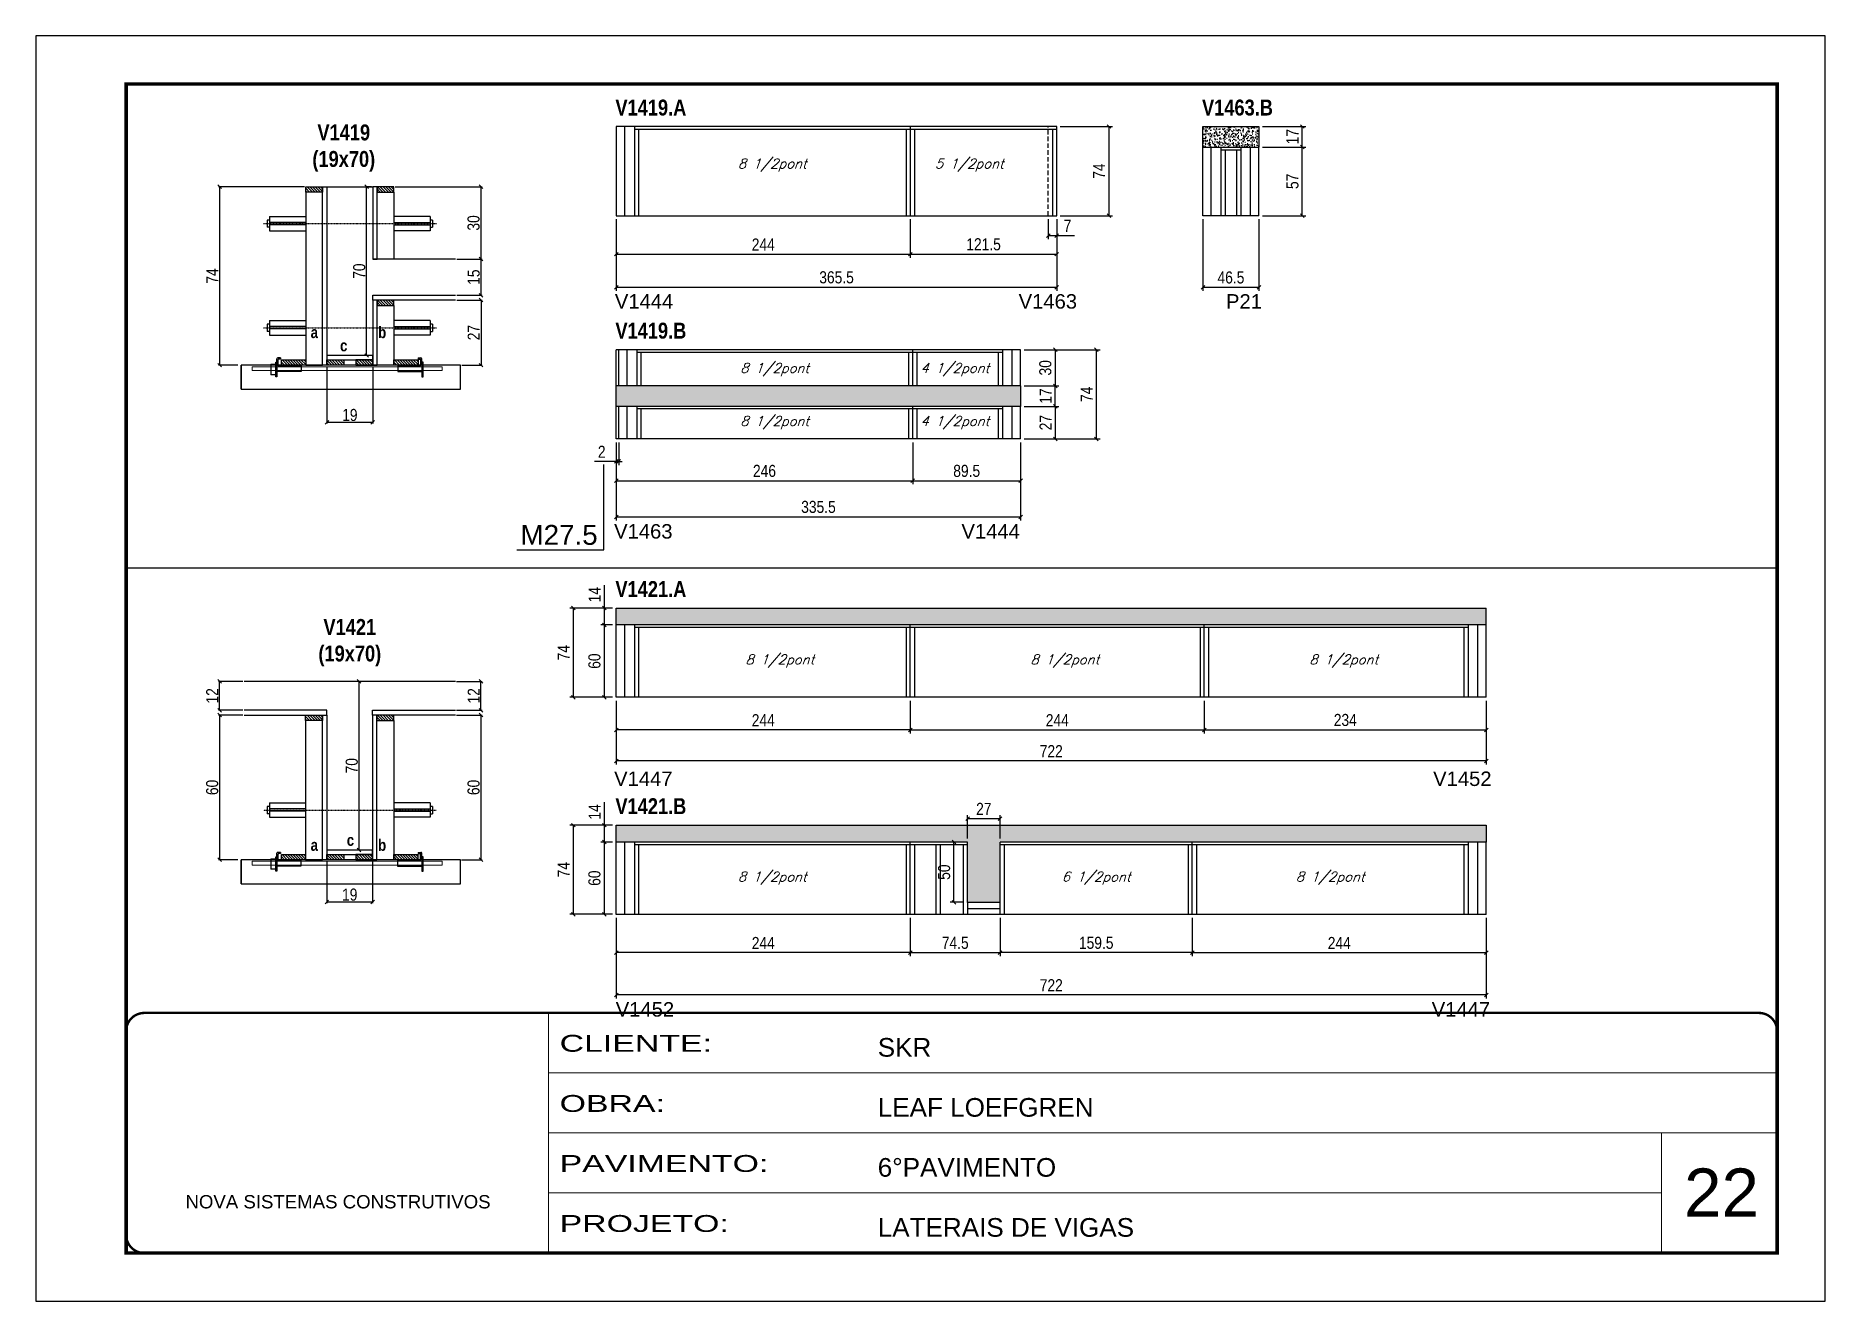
# Model space of a CAD drawing. Extents: x 3309 to 9563, y -2522 to 14608.
# Drawn here: x 4908 to 6393, y 7815 to 8865 of the extents above; entities that cross this region are included whole.
import ezdxf

# ---------------------------------------------------------------- set-up
doc = ezdxf.new("R2010")
doc.units = 0
for name, pattern in [('CONTINUO', [0]), ('DASHED', [0.75, 0.5, -0.25]), ('HIDDEN', [0.375, 0.25, -0.125])]:
    doc.linetypes.add(name, pattern=pattern)
for name, color, linetype in [('5', 5, 'Continuous'), ('barrote', 251, 'Continuous'), ('COTA', 241, 'Continuous'), ('detalhes', 4, 'Continuous'), ('NOMENCLATURA', 7, 'Continuous'), ('Painéis', 200, 'Continuous'), ('presilha', 1, 'Continuous'), ('SARR_2.2x10', 60, 'Continuous'), ('SARR_2.2x7', 40, 'Continuous'), ('SARR_3.5x7', 81, 'Continuous'), ('TENSOR', 3, 'Continuous'), ('texto', 7, 'Continuous')]:
    doc.layers.add(name, color=color, linetype=linetype)
for name, color, linetype, lineweight in [('CARIMBO', 255, 'Continuous', 9), ('CONCRETO', 251, 'Continuous', 25), ('Folhas', 255, 'Continuous', 9), ('SARRAFO DE PRESSAO', 251, 'DASHED', 9), ('SCO-___-LAJ', 2, 'Continuous', 0)]:
    doc.layers.add(name, color=color, linetype=linetype, lineweight=lineweight)
doc.layers.add('Laje_Perimetro', color=7, linetype='Continuous', plot=False)
doc.styles.add('ARIAL', font='arial.ttf')
doc.styles.add('COTA TECNICA', font='techl___.ttf', dxfattribs={"height": 10})
doc.styles.add('COTA TECNICA 2X', font='techl___.ttf', dxfattribs={"height": 10})
doc.styles.add('Romans', font='romans.shx')
doc.styles.get("Standard").update_dxf_attribs({"font": 'arial.ttf'})
doc.styles.add('TECNICA', font='techb___.ttf', dxfattribs={"height": 10})
doc.styles.add('Tecnologia', font='')
doc.styles.get('Tecnologia').set_extended_font_data('Forgotten Futurist')
doc.dimstyles.new('PAINEL', dxfattribs={"dimtxt": 10, "dimasz": 3, "dimexe": 3, "dimexo": 3, "dimgap": 3, "dimtad": 1, "dimdec": 1, "dimzin": 12, "dimdsep": 46, "dimtxsty": 'COTA TECNICA', "dimblk1": 'OBLIQUE', "dimblk2": 'OBLIQUE', "dimsah": 1, "dimcen": 0.9, "dimclrd": 4, "dimclre": 4, "dimclrt": 240, "dimadec": 1, "dimazin": 3, "dimtfac": 1, "dimtdec": 1, "dimtmove": 0, "dimatfit": 3, "dimfxl": 1, "dimtolj": 1, "dimtzin": 12, "dimarcsym": 0})
doc.dimstyles.new('SECAO', dxfattribs={"dimscale": 0.333333, "dimtxt": 5, "dimasz": 9, "dimexe": 3, "dimexo": 3, "dimgap": 3, "dimtad": 1, "dimdec": 1, "dimlfac": 0.5, "dimzin": 12, "dimdsep": 46, "dimtxsty": 'COTA TECNICA 2X', "dimblk1": 'OBLIQUE', "dimblk2": 'OBLIQUE', "dimsah": 1, "dimcen": 0.9, "dimclrd": 4, "dimclre": 4, "dimclrt": 240, "dimadec": 1, "dimazin": 3, "dimtfac": 1, "dimtdec": 1, "dimtmove": 0, "dimatfit": 3, "dimfxl": 1, "dimtolj": 1, "dimtzin": 12, "dimarcsym": 0})
pattern_1 = [(135, (38384.996, -114920.4638), (-1.122532015, -1.122532015), [])]
pattern_2 = [(135, (38384.9629, -115330.8362), (-1.122532015, -1.122532015), [])]

msp = doc.modelspace()

# ---------------------------------------------------------------- texts
at = {"layer": '5', "linetype": 'Continuous'}
for s, rotation, p in [('V1444', 359.99996, (5388.42, 8638.6)), ('V1463', 359.99996, (5723.52, 8638.6)), ('P21', 359.99996, (5895.6, 8638.6)), ('V1463', 0.00004, (5387.81, 8447.79)), ('V1444', 0.00004, (5676.07, 8447.79)), ('V1447', 0.00004, (5387.81, 8242.5)), ('V1452', 0.00004, (6067.51, 8242.5)), ('V1452', 0.00004, (5389.16, 8051.14, 0)), ('V1447', 0.00004, (6066.34, 8051.14, 0))]:
    msp.add_text(s, height=12, rotation=rotation, dxfattribs=at).set_placement(p)
at = {"layer": 'CARIMBO', "style": 'ARIAL'}
msp.add_text('22', height=40, dxfattribs=at).set_placement((6275.73, 7885.13))
at = {"layer": 'detalhes', "style": 'TECNICA'}
for s, p in [('a', (5135.98, 8614.14)), ('b', (5191.96, 8614.13)), ('c', (5160.35, 8603.18)), ('c', (5165.97, 8192.8)), ('b', (5191.92, 8188.68)), ('a', (5135.95, 8188.7))]:
    msp.add_text(s, height=9.6, dxfattribs=at).set_placement(p)
at = {"layer": 'NOMENCLATURA', "style": 'TECNICA'}
for s, p in [('V1419.A', (5388.89, 8798.84)), ('V1463.B', (5875.7, 8798.84)), ('V1419.B', (5388.89, 8613.71)), ('V1421.A', (5388.89, 8399.31)), ('V1421.B', (5388.89, 8219.14, 0))]:
    msp.add_text(s, height=13.2, dxfattribs=at).set_placement(p)
at = {"layer": 'NOMENCLATURA', "linetype": 'Continuous'}
msp.add_text('M27.5', height=16.5, dxfattribs=at).set_placement((5310.12, 8442.61))
at = {"layer": 'NOMENCLATURA', "char_height": 13.2, "attachment_point": 2, "style": 'TECNICA'}
for s, insert in [('V1419\\P(19x70)', (5163.46, 8791.4)), ('V1421\\P(19x70)', (5168.46, 8381.03))]:
    msp.add_mtext_dynamic_manual_height_columns(s, width=300.2766, gutter_width=1, heights=[0], dxfattribs=dict(at, insert=insert))
at = {"layer": 'texto', "color": 2, "char_height": 8, "attachment_point": 5, "style": 'Romans'}
for s, insert in [('{\\Q19;\\C256;8 1/2pont}', (5519.1, 8757.66)), ('{\\Q19;\\C256;5 1/2pont}', (5682.6, 8757.66)), ('{\\Q19;\\C256;8 1/2pont}', (5521.1, 8588.02)), ('{\\Q19;\\C256;4 1/2pont}', (5670.6, 8588.02)), ('{\\Q19;\\C256;8 1/2pont}', (5521.1, 8544.02)), ('{\\Q19;\\C256;4 1/2pont}', (5670.6, 8544.02)), ('{\\Q19;\\C256;8 1/2pont}', (5525.35, 8346.13)), ('{\\Q19;\\C256;8 1/2pont}', (5761.85, 8346.13)), ('{\\Q19;\\C256;8 1/2pont}', (5993.35, 8346.13)), ('{\\Q19;\\C256;8 1/2pont}', (5519.1, 8165.95, 0)), ('{\\Q19;\\C256;6 1/2pont}', (5787.85, 8165.95, 0)), ('{\\Q19;\\C256;8 1/2pont}', (5982.1, 8165.95, 0))]:
    msp.add_mtext(s, dxfattribs=dict(at, insert=insert))

# ---------------------------------------------------------------- blocks, each defined once
blk = doc.blocks.new('9999999999')
at = {"color": 30, "linetype": 'CONTINUO'}
for p, q in [((98564.6, 34230.2), (98564.6, 34429.4)), ((98564.6, 34379.6), (99584, 34379.6)), ((98564.6, 34329.8), (99488, 34329.8)), ((99584, 34329.8), (99488, 34329.8)), ((99488, 34329.8), (99488, 34230.2)), ((98564.6, 34280), (99488, 34280))]:
    blk.add_line(p, q, dxfattribs=at)
at = {"color": 30, "linetype": 'CONTINUO', "const_width": 2}
blk.add_lwpolyline([(99584, 34230.2), (99584, 34414.4, 0.414214), (99569, 34429.4), (98229, 34429.4, 0.414214), (98214, 34414.4), (98214, 34245.2, 0.414214), (98229, 34230.2), (99584, 34230.2)], format="xyb", dxfattribs=at)
at = {"layer": 'Folhas'}
blk.add_lwpolyline([(98139, 34190.2), (99624, 34190.2), (99624, 35240.2), (98139, 35240.2)], close=True, dxfattribs=at)
at = {"layer": 'Folhas', "color": 30, "const_width": 3}
blk.add_lwpolyline([(98214, 34230.2), (99584, 34230.2), (99584, 35200.2), (98214, 35200.2)], close=True, dxfattribs=at)
at = {"color": 7, "linetype": 'Continuous', "ltscale": 5, "style": 'ARIAL'}
for s, height, p in [('SKR', 15.48, (98837.7, 34393.1)), ('LEAF LOEFGREN', 15.483, (98837.7, 34343.3)), ('6°PAVIMENTO', 15.483, (98837.7, 34293.5)), ('NOVA SISTEMAS CONSTRUTIVOS', 11.059, (98263.2, 34267.2)), ('LATERAIS DE VIGAS', 15.483, (98837.7, 34243.7))]:
    blk.add_text(s, height=height, dxfattribs=at).set_placement(p)
at = {"layer": 'Folhas', "color": 7, "style": 'Tecnologia', "width": 1.5}
for s, p in [('CLIENTE:', (98573.7, 34397.2)), ('OBRA:', (98573.7, 34347.3)), ('PAVIMENTO:', (98573.7, 34297.5)), ('PROJETO:', (98573.7, 34247.7))]:
    blk.add_text(s, height=14, dxfattribs=at).set_placement(p)
blk = doc.blocks.new('_Oblique')
at = {"color": 0, "linetype": 'ByBlock', "lineweight": -2}
blk.add_line((-0.5, -0.5), (0.5, 0.5), dxfattribs=at)
blk = doc.blocks.new('*D2180')
at = {"layer": 'COTA', "color": 4, "lineweight": -2, "transparency": 16777216}
for p, q in [((5149.5, 8590.7), (5149.5, 8543.2)), ((5187.5, 8590.7), (5187.5, 8543.2)), ((5187.5, 8544.2), (5149.5, 8544.2))]:
    blk.add_line(p, q, dxfattribs=at)
at = {"layer": 'Defpoints', "color": 0, "transparency": 16777216}
for p in [(5149.5, 8591.7), (5187.5, 8591.7), (5149.5, 8544.2)]:
    blk.add_point(p, dxfattribs=at)
at = {"layer": 'COTA', "color": 4, "lineweight": -2, "transparency": 16777216, "xscale": 3, "yscale": 3, "zscale": 3, "rotation": 180}
blk.add_blockref('_Oblique', (5149.5, 8544.2), dxfattribs=at)
at = {"layer": 'COTA', "color": 4, "lineweight": -2, "transparency": 16777216, "xscale": 3, "yscale": 3, "zscale": 3}
blk.add_blockref('_Oblique', (5187.5, 8544.2), dxfattribs=at)
at = {"layer": 'COTA', "color": 240, "transparency": 16777216, "insert": (5168.5, 8550.3), "char_height": 10, "attachment_point": 5, "style": 'COTA TECNICA 2X'}
blk.add_mtext('\\A1;19', dxfattribs=at)
blk = doc.blocks.new('PRESILHA METÁLICA 1')
at = {"layer": 'presilha'}
for p, q in [((0, 13), (6, 13)), ((0, 13), (0, 0)), ((6, 0), (0, 0)), ((6, 15.5), (7.5, 15.5)), ((6, -2.5), (6, 15.5)), ((6, 13), (6, 0)), ((7.5, 10.6), (7.5, 19.9)), ((7.5, 15.5), (7.5, -2.5)), ((37.5, 4.1), (7.5, 4.1)), ((12, 21), (8.6, 21)), ((9, 11.6), (9, 18.9)), ((12, 19.5), (9.6, 19.5)), ((37.5, 11), (9.6, 11)), ((12, 21), (12, 19.5)), ((37.5, 11), (37.5, 4.1)), ((7.5, -2.5), (6, -2.5))]:
    blk.add_line(p, q, dxfattribs=at)
for centre, radius, start, end in [((8.6, 19.9), 1.14, 90, 180), ((9.6, 18.9), 0.57, 90, 180), ((9.6, 11.6), 0.57, 180, 270)]:
    blk.add_arc(centre, radius, start, end, dxfattribs=at)
blk = doc.blocks.new('PRESILHA METÁLICA 2')
at = {"layer": 'presilha'}
for p, q in [((-5.2, 23.5), (-5.2, 22)), ((-5.2, 23.5), (-1.9, 23.5)), ((-0.8, 14.6), (-0.8, 22.4)), ((-30.8, 13.5), (-30.8, 6.6)), ((-30.8, 13.5), (-2.8, 13.5)), ((-30.8, 6.6), (-0.8, 6.6)), ((-5.2, 22), (-2.8, 22)), ((-2.2, 14.1), (-2.2, 21.4)), ((0.8, 18), (-0.8, 18)), ((-0.8, 18), (-0.8, 0)), ((-0.8, 0), (0.8, 0)), ((0.8, 0), (0.8, 18))]:
    blk.add_line(p, q, dxfattribs=at)
for centre, radius, start, end in [((-1.9, 22.4), 1.14, 0, 90), ((-2.8, 21.4), 0.57, 0, 90), ((-2.8, 14.1), 0.57, 270, 0)]:
    blk.add_arc(centre, radius, start, end, dxfattribs=at)
blk = doc.blocks.new('*D2181')
at = {"layer": 'COTA', "color": 4, "lineweight": -2, "transparency": 16777216}
for p, q in [((5130.9, 8739.7), (5059.4, 8739.7)), ((5060.4, 8739.7), (5060.4, 8591.7)), ((5075.6, 8591.7), (5059.4, 8591.7))]:
    blk.add_line(p, q, dxfattribs=at)
at = {"layer": 'Defpoints', "color": 0, "transparency": 16777216}
for p in [(5131.9, 8739.7), (5060.4, 8591.7), (5076.6, 8591.7)]:
    blk.add_point(p, dxfattribs=at)
at = {"layer": 'COTA', "color": 4, "lineweight": -2, "transparency": 16777216, "xscale": 3, "yscale": 3, "zscale": 3}
for p, rotation in [((5060.4, 8739.7), 90), ((5060.4, 8591.7), 270)]:
    blk.add_blockref('_Oblique', p, dxfattribs=dict(at, rotation=rotation))
at = {"layer": 'COTA', "color": 240, "transparency": 16777216, "insert": (5054.3, 8665.7), "char_height": 10, "attachment_point": 5, "rotation": 90, "style": 'COTA TECNICA 2X'}
blk.add_mtext('\\A1;74', dxfattribs=at)
blk = doc.blocks.new('*D2182')
at = {"layer": 'COTA', "color": 4, "lineweight": -2, "transparency": 16777216}
for p, q in [((5257.2, 8645.7), (5278.4, 8645.7)), ((5277.4, 8645.7), (5277.4, 8591.7)), ((5261.3, 8591.7), (5278.4, 8591.7))]:
    blk.add_line(p, q, dxfattribs=at)
at = {"layer": 'Defpoints', "color": 0, "transparency": 16777216}
for p in [(5256.2, 8645.7), (5260.3, 8591.7), (5277.4, 8591.7)]:
    blk.add_point(p, dxfattribs=at)
at = {"layer": 'COTA', "color": 4, "lineweight": -2, "transparency": 16777216, "xscale": 3, "yscale": 3, "zscale": 3}
for p, rotation in [((5277.4, 8645.7), 90), ((5277.4, 8591.7), 270)]:
    blk.add_blockref('_Oblique', p, dxfattribs=dict(at, rotation=rotation))
at = {"layer": 'COTA', "color": 240, "transparency": 16777216, "insert": (5271.3, 8618.7), "char_height": 10, "attachment_point": 5, "rotation": 90, "style": 'COTA TECNICA 2X'}
blk.add_mtext('\\A1;27', dxfattribs=at)
blk = doc.blocks.new('*D2178')
at = {"layer": 'COTA', "color": 4, "lineweight": -2, "transparency": 16777216}
for p, q in [((5186.5, 8739.7), (5181.4, 8739.7)), ((5182.4, 8599.7), (5182.4, 8739.7)), ((5186.5, 8599.7), (5181.4, 8599.7))]:
    blk.add_line(p, q, dxfattribs=at)
at = {"layer": 'Defpoints', "color": 0, "transparency": 16777216}
for p in [(5182.4, 8739.7), (5187.5, 8739.7), (5187.5, 8599.7)]:
    blk.add_point(p, dxfattribs=at)
at = {"layer": 'COTA', "color": 4, "lineweight": -2, "transparency": 16777216, "xscale": 3, "yscale": 3, "zscale": 3}
for p, rotation in [((5182.4, 8739.7), 90), ((5182.4, 8599.7), 270)]:
    blk.add_blockref('_Oblique', p, dxfattribs=dict(at, rotation=rotation))
at = {"layer": 'COTA', "color": 240, "transparency": 16777216, "insert": (5176.3, 8669.7), "char_height": 10, "attachment_point": 5, "rotation": 90, "style": 'COTA TECNICA 2X'}
blk.add_mtext('\\A1;70', dxfattribs=at)
blk = doc.blocks.new('*D2179')
at = {"layer": 'COTA', "color": 4, "lineweight": -2, "transparency": 16777216}
for p, q in [((5257.2, 8679.7), (5278.4, 8679.7)), ((5277.4, 8649.7), (5277.4, 8679.7)), ((5257.2, 8649.7), (5278.4, 8649.7))]:
    blk.add_line(p, q, dxfattribs=at)
at = {"layer": 'Defpoints', "color": 0, "transparency": 16777216}
for p in [(5256.2, 8679.7), (5277.4, 8679.7), (5256.2, 8649.7)]:
    blk.add_point(p, dxfattribs=at)
at = {"layer": 'COTA', "color": 4, "lineweight": -2, "transparency": 16777216, "xscale": 3, "yscale": 3, "zscale": 3}
for p, rotation in [((5277.4, 8679.7), 90), ((5277.4, 8649.7), 270)]:
    blk.add_blockref('_Oblique', p, dxfattribs=dict(at, rotation=rotation))
at = {"layer": 'COTA', "color": 240, "transparency": 16777216, "insert": (5271.3, 8664.7), "char_height": 10, "attachment_point": 5, "rotation": 90, "style": 'COTA TECNICA 2X'}
blk.add_mtext('\\A1;15', dxfattribs=at)
blk = doc.blocks.new('*D2183')
at = {"layer": 'COTA', "color": 4, "lineweight": -2, "transparency": 16777216}
for p, q in [((5206.1, 8739.7), (5278.4, 8739.7)), ((5277.4, 8679.7), (5277.4, 8739.7)), ((5257.2, 8679.7), (5278.4, 8679.7))]:
    blk.add_line(p, q, dxfattribs=at)
at = {"layer": 'Defpoints', "color": 0, "transparency": 16777216}
for p in [(5205.1, 8739.7), (5277.4, 8739.7), (5256.2, 8679.7)]:
    blk.add_point(p, dxfattribs=at)
at = {"layer": 'COTA', "color": 4, "lineweight": -2, "transparency": 16777216, "xscale": 3, "yscale": 3, "zscale": 3}
for p, rotation in [((5277.4, 8739.7), 90), ((5277.4, 8679.7), 270)]:
    blk.add_blockref('_Oblique', p, dxfattribs=dict(at, rotation=rotation))
at = {"layer": 'COTA', "color": 240, "transparency": 16777216, "insert": (5271.2, 8709.7), "char_height": 10, "attachment_point": 5, "rotation": 90, "style": 'COTA TECNICA 2X'}
blk.add_mtext('\\A1;30', dxfattribs=at)
blk = doc.blocks.new('*D2185')
at = {"layer": 'COTA', "color": 4, "lineweight": -2, "transparency": 16777216}
for p, q in [((5389.6, 8712.7), (5389.6, 8653.3)), ((5755.1, 8712.7), (5755.1, 8653.3)), ((5389.6, 8656.3), (5755.1, 8656.3))]:
    blk.add_line(p, q, dxfattribs=at)
at = {"layer": 'Defpoints', "color": 0, "transparency": 16777216}
for p in [(5389.6, 8715.7), (5755.1, 8715.7), (5755.1, 8656.3)]:
    blk.add_point(p, dxfattribs=at)
at = {"layer": 'COTA', "color": 4, "lineweight": -2, "transparency": 16777216, "xscale": 3, "yscale": 3, "zscale": 3, "rotation": 180}
blk.add_blockref('_Oblique', (5389.6, 8656.3), dxfattribs=at)
at = {"layer": 'COTA', "color": 4, "lineweight": -2, "transparency": 16777216, "xscale": 3, "yscale": 3, "zscale": 3}
blk.add_blockref('_Oblique', (5755.1, 8656.3), dxfattribs=at)
at = {"layer": 'COTA', "color": 240, "transparency": 16777216, "insert": (5572.4, 8664.5), "char_height": 10, "attachment_point": 5, "style": 'COTA TECNICA'}
blk.add_mtext('\\A1;365.5', dxfattribs=at)
blk = doc.blocks.new('*D2186')
at = {"layer": 'COTA', "color": 4, "lineweight": -2, "transparency": 16777216}
for p, q in [((5389.6, 8712.7), (5389.6, 8680.8)), ((5633.6, 8712.7), (5633.6, 8680.8)), ((5389.6, 8683.8), (5633.6, 8683.8))]:
    blk.add_line(p, q, dxfattribs=at)
at = {"layer": 'Defpoints', "color": 0, "transparency": 16777216}
for p in [(5389.6, 8715.7), (5633.6, 8715.7), (5633.6, 8683.8)]:
    blk.add_point(p, dxfattribs=at)
at = {"layer": 'COTA', "color": 4, "lineweight": -2, "transparency": 16777216, "xscale": 3, "yscale": 3, "zscale": 3, "rotation": 180}
blk.add_blockref('_Oblique', (5389.6, 8683.8), dxfattribs=at)
at = {"layer": 'COTA', "color": 4, "lineweight": -2, "transparency": 16777216, "xscale": 3, "yscale": 3, "zscale": 3}
blk.add_blockref('_Oblique', (5633.6, 8683.8), dxfattribs=at)
at = {"layer": 'COTA', "color": 240, "transparency": 16777216, "insert": (5511.6, 8691.8), "char_height": 10, "attachment_point": 5, "style": 'COTA TECNICA'}
blk.add_mtext('\\A1;244', dxfattribs=at)
blk = doc.blocks.new('*D2187')
at = {"layer": 'COTA', "color": 4, "lineweight": -2, "transparency": 16777216}
for p, q in [((5633.6, 8712.7), (5633.6, 8680.8)), ((5755.1, 8712.7), (5755.1, 8680.8)), ((5633.6, 8683.8), (5755.1, 8683.8))]:
    blk.add_line(p, q, dxfattribs=at)
at = {"layer": 'Defpoints', "color": 0, "transparency": 16777216}
for p in [(5633.6, 8715.7), (5755.1, 8715.7), (5755.1, 8683.8)]:
    blk.add_point(p, dxfattribs=at)
at = {"layer": 'COTA', "color": 4, "lineweight": -2, "transparency": 16777216, "xscale": 3, "yscale": 3, "zscale": 3, "rotation": 180}
blk.add_blockref('_Oblique', (5633.6, 8683.8), dxfattribs=at)
at = {"layer": 'COTA', "color": 4, "lineweight": -2, "transparency": 16777216, "xscale": 3, "yscale": 3, "zscale": 3}
blk.add_blockref('_Oblique', (5755.1, 8683.8), dxfattribs=at)
at = {"layer": 'COTA', "color": 240, "transparency": 16777216, "insert": (5694.4, 8691.9), "char_height": 10, "attachment_point": 5, "style": 'COTA TECNICA'}
blk.add_mtext('\\A1;121.5', dxfattribs=at)
blk = doc.blocks.new('*D2184')
at = {"layer": 'COTA', "color": 4, "lineweight": -2, "transparency": 16777216}
for p, q in [((5758.1, 8789.7), (5801.4, 8789.7)), ((5798.4, 8789.7), (5798.4, 8715.7)), ((5758.1, 8715.7), (5801.4, 8715.7))]:
    blk.add_line(p, q, dxfattribs=at)
at = {"layer": 'Defpoints', "color": 0, "transparency": 16777216}
for p in [(5755.1, 8789.7), (5755.1, 8715.7), (5798.4, 8715.7)]:
    blk.add_point(p, dxfattribs=at)
at = {"layer": 'COTA', "color": 4, "lineweight": -2, "transparency": 16777216, "xscale": 3, "yscale": 3, "zscale": 3}
for p, rotation in [((5798.4, 8789.7), 90), ((5798.4, 8715.7), 270)]:
    blk.add_blockref('_Oblique', p, dxfattribs=dict(at, rotation=rotation))
at = {"layer": 'COTA', "color": 240, "transparency": 16777216, "insert": (5790.3, 8752.7), "char_height": 10, "attachment_point": 5, "rotation": 90, "style": 'COTA TECNICA'}
blk.add_mtext('\\A1;74', dxfattribs=at)
blk = doc.blocks.new('*D2188')
at = {"layer": 'COTA', "color": 4, "lineweight": -2, "transparency": 16777216}
for p, q in [((5748.1, 8712.7), (5748.1, 8696.2)), ((5755.1, 8712.7), (5755.1, 8696.2)), ((5748.1, 8699.2), (5755.1, 8699.2)), ((5755.1, 8699.2), (5769.8, 8699.2))]:
    blk.add_line(p, q, dxfattribs=at)
at = {"layer": 'Defpoints', "color": 0, "transparency": 16777216}
for p in [(5748.1, 8715.7), (5755.1, 8715.7), (5755.1, 8699.2)]:
    blk.add_point(p, dxfattribs=at)
at = {"layer": 'COTA', "color": 4, "lineweight": -2, "transparency": 16777216, "xscale": 3, "yscale": 3, "zscale": 3, "rotation": 180}
blk.add_blockref('_Oblique', (5748.1, 8699.2), dxfattribs=at)
at = {"layer": 'COTA', "color": 4, "lineweight": -2, "transparency": 16777216, "xscale": 3, "yscale": 3, "zscale": 3}
blk.add_blockref('_Oblique', (5755.1, 8699.2), dxfattribs=at)
at = {"layer": 'COTA', "color": 240, "transparency": 16777216, "insert": (5764, 8707.3), "char_height": 10, "attachment_point": 5, "style": 'COTA TECNICA'}
blk.add_mtext('\\A1;7', dxfattribs=at)
blk = doc.blocks.new('*D2189')
at = {"layer": 'COTA', "color": 4, "lineweight": -2, "transparency": 16777216}
for p, q in [((5925.9, 8772.7), (5961.9, 8772.7)), ((5958.9, 8715.7), (5958.9, 8772.7)), ((5925.9, 8715.7), (5961.9, 8715.7))]:
    blk.add_line(p, q, dxfattribs=at)
at = {"layer": 'Defpoints', "color": 0, "transparency": 16777216}
for p in [(5922.9, 8772.7), (5958.9, 8772.7), (5922.9, 8715.7)]:
    blk.add_point(p, dxfattribs=at)
at = {"layer": 'COTA', "color": 4, "lineweight": -2, "transparency": 16777216, "xscale": 3, "yscale": 3, "zscale": 3}
for p, rotation in [((5958.9, 8772.7), 90), ((5958.9, 8715.7), 270)]:
    blk.add_blockref('_Oblique', p, dxfattribs=dict(at, rotation=rotation))
at = {"layer": 'COTA', "color": 240, "transparency": 16777216, "insert": (5950.8, 8744.2), "char_height": 10, "attachment_point": 5, "rotation": 90, "style": 'COTA TECNICA'}
blk.add_mtext('\\A1;57', dxfattribs=at)
blk = doc.blocks.new('*D2190')
at = {"layer": 'COTA', "color": 4, "lineweight": -2, "transparency": 16777216}
for p, q in [((5925.9, 8789.7), (5961.9, 8789.7)), ((5958.9, 8772.7), (5958.9, 8789.7)), ((5925.9, 8772.7), (5961.9, 8772.7))]:
    blk.add_line(p, q, dxfattribs=at)
at = {"layer": 'Defpoints', "color": 0, "transparency": 16777216}
for p in [(5922.9, 8789.7), (5958.9, 8789.7), (5922.9, 8772.7)]:
    blk.add_point(p, dxfattribs=at)
at = {"layer": 'COTA', "color": 4, "lineweight": -2, "transparency": 16777216, "xscale": 3, "yscale": 3, "zscale": 3}
for p, rotation in [((5958.9, 8789.7), 90), ((5958.9, 8772.7), 270)]:
    blk.add_blockref('_Oblique', p, dxfattribs=dict(at, rotation=rotation))
at = {"layer": 'COTA', "color": 240, "transparency": 16777216, "insert": (5950.8, 8781.2), "char_height": 10, "attachment_point": 5, "rotation": 90, "style": 'COTA TECNICA'}
blk.add_mtext('\\A1;17', dxfattribs=at)
blk = doc.blocks.new('*D2191')
at = {"layer": 'COTA', "color": 4, "lineweight": -2, "transparency": 16777216}
for p, q in [((5876.4, 8712.7), (5876.4, 8653.3)), ((5922.9, 8712.7), (5922.9, 8653.3)), ((5876.4, 8656.3), (5922.9, 8656.3))]:
    blk.add_line(p, q, dxfattribs=at)
at = {"layer": 'Defpoints', "color": 0, "transparency": 16777216}
for p in [(5876.4, 8715.7), (5922.9, 8715.7), (5922.9, 8656.3)]:
    blk.add_point(p, dxfattribs=at)
at = {"layer": 'COTA', "color": 4, "lineweight": -2, "transparency": 16777216, "xscale": 3, "yscale": 3, "zscale": 3, "rotation": 180}
blk.add_blockref('_Oblique', (5876.4, 8656.3), dxfattribs=at)
at = {"layer": 'COTA', "color": 4, "lineweight": -2, "transparency": 16777216, "xscale": 3, "yscale": 3, "zscale": 3}
blk.add_blockref('_Oblique', (5922.9, 8656.3), dxfattribs=at)
at = {"layer": 'COTA', "color": 240, "transparency": 16777216, "insert": (5899.7, 8664.4), "char_height": 10, "attachment_point": 5, "style": 'COTA TECNICA'}
blk.add_mtext('\\A1;46.5', dxfattribs=at)
blk = doc.blocks.new('*D2192')
at = {"layer": 'COTA', "color": 4, "lineweight": -2, "transparency": 16777216}
for p, q in [((5389.6, 8527.5), (5389.6, 8492.8)), ((5635.6, 8527.5), (5635.6, 8492.8)), ((5389.6, 8495.8), (5635.6, 8495.8))]:
    blk.add_line(p, q, dxfattribs=at)
at = {"layer": 'Defpoints', "color": 0, "transparency": 16777216}
for p in [(5389.6, 8530.5), (5635.6, 8530.5), (5635.6, 8495.8)]:
    blk.add_point(p, dxfattribs=at)
at = {"layer": 'COTA', "color": 4, "lineweight": -2, "transparency": 16777216, "xscale": 3, "yscale": 3, "zscale": 3, "rotation": 180}
blk.add_blockref('_Oblique', (5389.6, 8495.8), dxfattribs=at)
at = {"layer": 'COTA', "color": 4, "lineweight": -2, "transparency": 16777216, "xscale": 3, "yscale": 3, "zscale": 3}
blk.add_blockref('_Oblique', (5635.6, 8495.8), dxfattribs=at)
at = {"layer": 'COTA', "color": 240, "transparency": 16777216, "insert": (5512.6, 8503.9), "char_height": 10, "attachment_point": 5, "style": 'COTA TECNICA'}
blk.add_mtext('\\A1;246', dxfattribs=at)
blk = doc.blocks.new('*D2193')
at = {"layer": 'COTA', "color": 4, "lineweight": -2, "transparency": 16777216}
for p, q in [((5635.6, 8527.5), (5635.6, 8492.8)), ((5725.1, 8527.5), (5725.1, 8492.8)), ((5635.6, 8495.8), (5725.1, 8495.8))]:
    blk.add_line(p, q, dxfattribs=at)
at = {"layer": 'Defpoints', "color": 0, "transparency": 16777216}
for p in [(5635.6, 8530.5), (5725.1, 8530.5), (5725.1, 8495.8)]:
    blk.add_point(p, dxfattribs=at)
at = {"layer": 'COTA', "color": 4, "lineweight": -2, "transparency": 16777216, "xscale": 3, "yscale": 3, "zscale": 3, "rotation": 180}
blk.add_blockref('_Oblique', (5635.6, 8495.8), dxfattribs=at)
at = {"layer": 'COTA', "color": 4, "lineweight": -2, "transparency": 16777216, "xscale": 3, "yscale": 3, "zscale": 3}
blk.add_blockref('_Oblique', (5725.1, 8495.8), dxfattribs=at)
at = {"layer": 'COTA', "color": 240, "transparency": 16777216, "insert": (5680.4, 8503.9), "char_height": 10, "attachment_point": 5, "style": 'COTA TECNICA'}
blk.add_mtext('\\A1;89.5', dxfattribs=at)
blk = doc.blocks.new('*D2194')
at = {"layer": 'COTA', "color": 4, "lineweight": -2, "transparency": 16777216}
for p, q in [((5389.6, 8527.5), (5389.6, 8462.8)), ((5725.1, 8527.5), (5725.1, 8462.8)), ((5389.6, 8465.8), (5725.1, 8465.8))]:
    blk.add_line(p, q, dxfattribs=at)
at = {"layer": 'Defpoints', "color": 0, "transparency": 16777216}
for p in [(5389.6, 8530.5), (5725.1, 8530.5), (5725.1, 8465.8)]:
    blk.add_point(p, dxfattribs=at)
at = {"layer": 'COTA', "color": 4, "lineweight": -2, "transparency": 16777216, "xscale": 3, "yscale": 3, "zscale": 3, "rotation": 180}
blk.add_blockref('_Oblique', (5389.6, 8465.8), dxfattribs=at)
at = {"layer": 'COTA', "color": 4, "lineweight": -2, "transparency": 16777216, "xscale": 3, "yscale": 3, "zscale": 3}
blk.add_blockref('_Oblique', (5725.1, 8465.8), dxfattribs=at)
at = {"layer": 'COTA', "color": 240, "transparency": 16777216, "insert": (5557.4, 8474), "char_height": 10, "attachment_point": 5, "style": 'COTA TECNICA'}
blk.add_mtext('\\A1;335.5', dxfattribs=at)
blk = doc.blocks.new('*D2195')
at = {"layer": 'COTA', "color": 4, "lineweight": -2, "transparency": 16777216}
for p, q in [((5728.1, 8557.5), (5756.9, 8557.5)), ((5753.9, 8557.5), (5753.9, 8530.5)), ((5728.1, 8530.5), (5756.9, 8530.5))]:
    blk.add_line(p, q, dxfattribs=at)
at = {"layer": 'Defpoints', "color": 0, "transparency": 16777216}
for p in [(5725.1, 8557.5), (5725.1, 8530.5), (5753.9, 8530.5)]:
    blk.add_point(p, dxfattribs=at)
at = {"layer": 'COTA', "color": 4, "lineweight": -2, "transparency": 16777216, "xscale": 3, "yscale": 3, "zscale": 3}
for p, rotation in [((5753.9, 8557.5), 90), ((5753.9, 8530.5), 270)]:
    blk.add_blockref('_Oblique', p, dxfattribs=dict(at, rotation=rotation))
at = {"layer": 'COTA', "color": 240, "transparency": 16777216, "insert": (5745.9, 8544), "char_height": 10, "attachment_point": 5, "rotation": 90, "style": 'COTA TECNICA'}
blk.add_mtext('\\A1;27', dxfattribs=at)
blk = doc.blocks.new('*D2196')
at = {"layer": 'COTA', "color": 4, "lineweight": -2, "transparency": 16777216}
for p, q in [((5728.1, 8574.5), (5756.9, 8574.5)), ((5753.9, 8557.5), (5753.9, 8574.5)), ((5728.1, 8557.5), (5756.9, 8557.5))]:
    blk.add_line(p, q, dxfattribs=at)
at = {"layer": 'Defpoints', "color": 0, "transparency": 16777216}
for p in [(5725.1, 8574.5), (5753.9, 8574.5), (5725.1, 8557.5)]:
    blk.add_point(p, dxfattribs=at)
at = {"layer": 'COTA', "color": 4, "lineweight": -2, "transparency": 16777216, "xscale": 3, "yscale": 3, "zscale": 3}
for p, rotation in [((5753.9, 8574.5), 90), ((5753.9, 8557.5), 270)]:
    blk.add_blockref('_Oblique', p, dxfattribs=dict(at, rotation=rotation))
at = {"layer": 'COTA', "color": 240, "transparency": 16777216, "insert": (5745.9, 8566), "char_height": 10, "attachment_point": 5, "rotation": 90, "style": 'COTA TECNICA'}
blk.add_mtext('\\A1;17', dxfattribs=at)
blk = doc.blocks.new('*D2197')
at = {"layer": 'COTA', "color": 4, "lineweight": -2, "transparency": 16777216}
for p, q in [((5728.1, 8604.5), (5756.9, 8604.5)), ((5753.9, 8604.5), (5753.9, 8574.5)), ((5728.1, 8574.5), (5756.9, 8574.5))]:
    blk.add_line(p, q, dxfattribs=at)
at = {"layer": 'Defpoints', "color": 0, "transparency": 16777216}
for p in [(5725.1, 8604.5), (5725.1, 8574.5), (5753.9, 8574.5)]:
    blk.add_point(p, dxfattribs=at)
at = {"layer": 'COTA', "color": 4, "lineweight": -2, "transparency": 16777216, "xscale": 3, "yscale": 3, "zscale": 3}
for p, rotation in [((5753.9, 8604.5), 90), ((5753.9, 8574.5), 270)]:
    blk.add_blockref('_Oblique', p, dxfattribs=dict(at, rotation=rotation))
at = {"layer": 'COTA', "color": 240, "transparency": 16777216, "insert": (5745.7, 8589.5), "char_height": 10, "attachment_point": 5, "rotation": 90, "style": 'COTA TECNICA'}
blk.add_mtext('\\A1;30', dxfattribs=at)
blk = doc.blocks.new('*D2198')
at = {"layer": 'COTA', "color": 4, "lineweight": -2, "transparency": 16777216}
for p, q in [((5728.1, 8604.5), (5791.1, 8604.5)), ((5788.1, 8530.5), (5788.1, 8604.5)), ((5728.1, 8530.5), (5791.1, 8530.5))]:
    blk.add_line(p, q, dxfattribs=at)
at = {"layer": 'Defpoints', "color": 0, "transparency": 16777216}
for p in [(5725.1, 8604.5), (5788.1, 8604.5), (5725.1, 8530.5)]:
    blk.add_point(p, dxfattribs=at)
at = {"layer": 'COTA', "color": 4, "lineweight": -2, "transparency": 16777216, "xscale": 3, "yscale": 3, "zscale": 3}
for p, rotation in [((5788.1, 8604.5), 90), ((5788.1, 8530.5), 270)]:
    blk.add_blockref('_Oblique', p, dxfattribs=dict(at, rotation=rotation))
at = {"layer": 'COTA', "color": 240, "transparency": 16777216, "insert": (5780, 8567.5), "char_height": 10, "attachment_point": 5, "rotation": 90, "style": 'COTA TECNICA'}
blk.add_mtext('\\A1;74', dxfattribs=at)
blk = doc.blocks.new('*D2199')
at = {"layer": 'COTA', "color": 4, "lineweight": -2, "transparency": 16777216}
for p, q in [((5389.6, 8527.5), (5389.6, 8508.8)), ((5391.6, 8527.5), (5391.6, 8508.8)), ((5389.6, 8511.8), (5371.5, 8511.8)), ((5391.6, 8511.8), (5389.6, 8511.8)), ((5391.6, 8511.8), (5394.6, 8511.8))]:
    blk.add_line(p, q, dxfattribs=at)
at = {"layer": 'Defpoints', "color": 0, "transparency": 16777216}
for p in [(5389.6, 8530.5), (5391.6, 8530.5), (5389.6, 8511.8)]:
    blk.add_point(p, dxfattribs=at)
at = {"layer": 'COTA', "color": 4, "lineweight": -2, "transparency": 16777216, "xscale": 3, "yscale": 3, "zscale": 3}
blk.add_blockref('_Oblique', (5389.6, 8511.8), dxfattribs=at)
at = {"layer": 'COTA', "color": 4, "lineweight": -2, "transparency": 16777216, "xscale": 3, "yscale": 3, "zscale": 3, "rotation": 180}
blk.add_blockref('_Oblique', (5391.6, 8511.8), dxfattribs=at)
at = {"layer": 'COTA', "color": 240, "transparency": 16777216, "insert": (5377.5, 8519.8), "char_height": 10, "attachment_point": 5, "style": 'COTA TECNICA'}
blk.add_mtext('\\A1;2', dxfattribs=at)
blk = doc.blocks.new('*D2200')
at = {"layer": 'COTA', "color": 4, "lineweight": -2, "transparency": 16777216}
for p, q in [((5149.4, 8180.3), (5149.4, 8145.2)), ((5187.4, 8180.3), (5187.4, 8145.2)), ((5187.4, 8146.2), (5149.4, 8146.2))]:
    blk.add_line(p, q, dxfattribs=at)
at = {"layer": 'Defpoints', "color": 0, "transparency": 16777216}
for p in [(5149.4, 8181.3), (5187.4, 8181.3), (5149.4, 8146.2)]:
    blk.add_point(p, dxfattribs=at)
at = {"layer": 'COTA', "color": 4, "lineweight": -2, "transparency": 16777216, "xscale": 3, "yscale": 3, "zscale": 3, "rotation": 180}
blk.add_blockref('_Oblique', (5149.4, 8146.2), dxfattribs=at)
at = {"layer": 'COTA', "color": 4, "lineweight": -2, "transparency": 16777216, "xscale": 3, "yscale": 3, "zscale": 3}
blk.add_blockref('_Oblique', (5187.4, 8146.2), dxfattribs=at)
at = {"layer": 'COTA', "color": 240, "transparency": 16777216, "insert": (5168.4, 8152.3), "char_height": 10, "attachment_point": 5, "style": 'COTA TECNICA 2X'}
blk.add_mtext('\\A1;19', dxfattribs=at)
blk = doc.blocks.new('*D2201')
at = {"layer": 'COTA', "color": 4, "lineweight": -2, "transparency": 16777216}
for p, q in [((5079.7, 8301.3), (5059.4, 8301.3)), ((5060.4, 8301.3), (5060.4, 8181.3)), ((5075.6, 8181.3), (5059.4, 8181.3))]:
    blk.add_line(p, q, dxfattribs=at)
at = {"layer": 'Defpoints', "color": 0, "transparency": 16777216}
for p in [(5080.7, 8301.3), (5060.4, 8181.3), (5076.6, 8181.3)]:
    blk.add_point(p, dxfattribs=at)
at = {"layer": 'COTA', "color": 4, "lineweight": -2, "transparency": 16777216, "xscale": 3, "yscale": 3, "zscale": 3}
for p, rotation in [((5060.4, 8301.3), 90), ((5060.4, 8181.3), 270)]:
    blk.add_blockref('_Oblique', p, dxfattribs=dict(at, rotation=rotation))
at = {"layer": 'COTA', "color": 240, "transparency": 16777216, "insert": (5054.3, 8241.3), "char_height": 10, "attachment_point": 5, "rotation": 90, "style": 'COTA TECNICA 2X'}
blk.add_mtext('\\A1;60', dxfattribs=at)
blk = doc.blocks.new('*D2202')
at = {"layer": 'COTA', "color": 4, "lineweight": -2, "transparency": 16777216}
for p, q in [((5257.1, 8301.3), (5278.3, 8301.3)), ((5277.3, 8301.3), (5277.3, 8181.3)), ((5261.2, 8181.3), (5278.3, 8181.3))]:
    blk.add_line(p, q, dxfattribs=at)
at = {"layer": 'Defpoints', "color": 0, "transparency": 16777216}
for p in [(5256.1, 8301.3), (5260.2, 8181.3), (5277.3, 8181.3)]:
    blk.add_point(p, dxfattribs=at)
at = {"layer": 'COTA', "color": 4, "lineweight": -2, "transparency": 16777216, "xscale": 3, "yscale": 3, "zscale": 3}
for p, rotation in [((5277.3, 8301.3), 90), ((5277.3, 8181.3), 270)]:
    blk.add_blockref('_Oblique', p, dxfattribs=dict(at, rotation=rotation))
at = {"layer": 'COTA', "color": 240, "transparency": 16777216, "insert": (5271.2, 8241.3), "char_height": 10, "attachment_point": 5, "rotation": 90, "style": 'COTA TECNICA 2X'}
blk.add_mtext('\\A1;60', dxfattribs=at)
blk = doc.blocks.new('*D2203')
at = {"layer": 'COTA', "color": 4, "lineweight": -2, "transparency": 16777216}
for p, q in [((5186.4, 8329.3), (5175.2, 8329.3)), ((5176.2, 8189.3), (5176.2, 8329.3)), ((5186.4, 8189.3), (5175.2, 8189.3))]:
    blk.add_line(p, q, dxfattribs=at)
at = {"layer": 'Defpoints', "color": 0, "transparency": 16777216}
for p in [(5176.2, 8329.3), (5187.4, 8329.3), (5187.4, 8189.3)]:
    blk.add_point(p, dxfattribs=at)
at = {"layer": 'COTA', "color": 4, "lineweight": -2, "transparency": 16777216, "xscale": 3, "yscale": 3, "zscale": 3}
for p, rotation in [((5176.2, 8329.3), 90), ((5176.2, 8189.3), 270)]:
    blk.add_blockref('_Oblique', p, dxfattribs=dict(at, rotation=rotation))
at = {"layer": 'COTA', "color": 240, "transparency": 16777216, "insert": (5170.1, 8259.3), "char_height": 10, "attachment_point": 5, "rotation": 90, "style": 'COTA TECNICA 2X'}
blk.add_mtext('\\A1;70', dxfattribs=at)
blk = doc.blocks.new('*D2204')
at = {"layer": 'COTA', "color": 4, "lineweight": -2, "transparency": 16777216}
for p, q in [((5257.1, 8329.3), (5278.3, 8329.3)), ((5277.3, 8305.3), (5277.3, 8329.3)), ((5257.1, 8305.3), (5278.3, 8305.3))]:
    blk.add_line(p, q, dxfattribs=at)
at = {"layer": 'Defpoints', "color": 0, "transparency": 16777216}
for p in [(5256.1, 8329.3), (5277.3, 8329.3), (5256.1, 8305.3)]:
    blk.add_point(p, dxfattribs=at)
at = {"layer": 'COTA', "color": 4, "lineweight": -2, "transparency": 16777216, "xscale": 3, "yscale": 3, "zscale": 3}
for p, rotation in [((5277.3, 8329.3), 90), ((5277.3, 8305.3), 270)]:
    blk.add_blockref('_Oblique', p, dxfattribs=dict(at, rotation=rotation))
at = {"layer": 'COTA', "color": 240, "transparency": 16777216, "insert": (5271.3, 8317.3), "char_height": 10, "attachment_point": 5, "rotation": 90, "style": 'COTA TECNICA 2X'}
blk.add_mtext('\\A1;12', dxfattribs=at)
blk = doc.blocks.new('*D2205')
at = {"layer": 'COTA', "color": 4, "lineweight": -2, "transparency": 16777216}
for p, q in [((5079.7, 8329.3), (5059.4, 8329.3)), ((5060.4, 8305.3), (5060.4, 8329.3)), ((5079.7, 8305.3), (5059.4, 8305.3))]:
    blk.add_line(p, q, dxfattribs=at)
at = {"layer": 'Defpoints', "color": 0, "transparency": 16777216}
for p in [(5060.4, 8329.3), (5080.7, 8329.3), (5080.7, 8305.3)]:
    blk.add_point(p, dxfattribs=at)
at = {"layer": 'COTA', "color": 4, "lineweight": -2, "transparency": 16777216, "xscale": 3, "yscale": 3, "zscale": 3}
for p, rotation in [((5060.4, 8329.3), 90), ((5060.4, 8305.3), 270)]:
    blk.add_blockref('_Oblique', p, dxfattribs=dict(at, rotation=rotation))
at = {"layer": 'COTA', "color": 240, "transparency": 16777216, "insert": (5054.3, 8317.3), "char_height": 10, "attachment_point": 5, "rotation": 90, "style": 'COTA TECNICA 2X'}
blk.add_mtext('\\A1;12', dxfattribs=at)
blk = doc.blocks.new('*D2206')
at = {"layer": 'COTA', "color": 4, "linetype": 'ByBlock', "lineweight": -2, "transparency": 16777216}
for p, q in [((5389.6, 8313.1), (5389.6, 8286)), ((5633.6, 8313.1), (5633.6, 8286)), ((5633.6, 8289), (5389.6, 8289))]:
    blk.add_line(p, q, dxfattribs=at)
at = {"layer": 'Defpoints', "color": 0, "linetype": 'ByBlock', "transparency": 16777216}
for p in [(5389.6, 8316.1), (5633.6, 8316.1), (5389.6, 8289)]:
    blk.add_point(p, dxfattribs=at)
at = {"layer": 'COTA', "color": 4, "linetype": 'ByBlock', "lineweight": -2, "transparency": 16777216, "xscale": 3, "yscale": 3, "zscale": 3, "rotation": 180}
blk.add_blockref('_Oblique', (5389.6, 8289), dxfattribs=at)
at = {"layer": 'COTA', "color": 4, "linetype": 'ByBlock', "lineweight": -2, "transparency": 16777216, "xscale": 3, "yscale": 3, "zscale": 3}
blk.add_blockref('_Oblique', (5633.6, 8289), dxfattribs=at)
at = {"layer": 'COTA', "color": 240, "linetype": 'ByBlock', "transparency": 16777216, "insert": (5511.6, 8297.1), "char_height": 10, "attachment_point": 5, "style": 'COTA TECNICA'}
blk.add_mtext('\\A1;244', dxfattribs=at)
blk = doc.blocks.new('*D2207')
at = {"layer": 'COTA', "color": 4, "lineweight": -2, "transparency": 16777216}
for p, q in [((5633.6, 8313.1), (5633.6, 8286)), ((5877.6, 8313.1), (5877.6, 8286)), ((5633.6, 8289), (5877.6, 8289))]:
    blk.add_line(p, q, dxfattribs=at)
at = {"layer": 'Defpoints', "color": 0, "transparency": 16777216}
for p in [(5633.6, 8316.1, 0), (5877.6, 8316.1, 0), (5877.6, 8289)]:
    blk.add_point(p, dxfattribs=at)
at = {"layer": 'COTA', "color": 4, "lineweight": -2, "transparency": 16777216, "xscale": 3, "yscale": 3, "zscale": 3, "rotation": 180}
blk.add_blockref('_Oblique', (5633.6, 8289), dxfattribs=at)
at = {"layer": 'COTA', "color": 4, "lineweight": -2, "transparency": 16777216, "xscale": 3, "yscale": 3, "zscale": 3}
blk.add_blockref('_Oblique', (5877.6, 8289), dxfattribs=at)
at = {"layer": 'COTA', "color": 240, "transparency": 16777216, "insert": (5755.6, 8297.1), "char_height": 10, "attachment_point": 5, "style": 'COTA TECNICA'}
blk.add_mtext('\\A1;244', dxfattribs=at)
blk = doc.blocks.new('*D2208')
at = {"layer": 'COTA', "color": 4, "lineweight": -2, "transparency": 16777216}
for p, q in [((5877.6, 8313.1), (5877.6, 8286)), ((6111.6, 8313.1), (6111.6, 8286)), ((5877.6, 8289), (6111.6, 8289))]:
    blk.add_line(p, q, dxfattribs=at)
at = {"layer": 'Defpoints', "color": 0, "transparency": 16777216}
for p in [(5877.6, 8316.1, 0), (6111.6, 8316.1, 0), (6111.6, 8289)]:
    blk.add_point(p, dxfattribs=at)
at = {"layer": 'COTA', "color": 4, "lineweight": -2, "transparency": 16777216, "xscale": 3, "yscale": 3, "zscale": 3, "rotation": 180}
blk.add_blockref('_Oblique', (5877.6, 8289), dxfattribs=at)
at = {"layer": 'COTA', "color": 4, "lineweight": -2, "transparency": 16777216, "xscale": 3, "yscale": 3, "zscale": 3}
blk.add_blockref('_Oblique', (6111.6, 8289), dxfattribs=at)
at = {"layer": 'COTA', "color": 240, "transparency": 16777216, "insert": (5994.6, 8297.2), "char_height": 10, "attachment_point": 5, "style": 'COTA TECNICA'}
blk.add_mtext('\\A1;234', dxfattribs=at)
blk = doc.blocks.new('*D2209')
at = {"layer": 'COTA', "color": 4, "lineweight": -2, "transparency": 16777216}
for p, q in [((5389.6, 8313.1), (5389.6, 8260.3)), ((6111.6, 8313.1), (6111.6, 8260.3)), ((6111.6, 8263.3), (5389.6, 8263.3))]:
    blk.add_line(p, q, dxfattribs=at)
at = {"layer": 'Defpoints', "color": 0, "transparency": 16777216}
for p in [(5389.6, 8316.1, 0), (6111.6, 8316.1, 0), (5389.6, 8263.3)]:
    blk.add_point(p, dxfattribs=at)
at = {"layer": 'COTA', "color": 4, "lineweight": -2, "transparency": 16777216, "xscale": 3, "yscale": 3, "zscale": 3, "rotation": 180}
blk.add_blockref('_Oblique', (5389.6, 8263.3), dxfattribs=at)
at = {"layer": 'COTA', "color": 4, "lineweight": -2, "transparency": 16777216, "xscale": 3, "yscale": 3, "zscale": 3}
blk.add_blockref('_Oblique', (6111.6, 8263.3), dxfattribs=at)
at = {"layer": 'COTA', "color": 240, "transparency": 16777216, "insert": (5750.6, 8271.4), "char_height": 10, "attachment_point": 5, "style": 'COTA TECNICA'}
blk.add_mtext('\\A1;722', dxfattribs=at)
blk = doc.blocks.new('*D2210')
at = {"layer": 'COTA', "color": 4, "lineweight": -2, "transparency": 16777216}
for p, q in [((5386.6, 8376.1), (5376.7, 8376.1)), ((5379.7, 8316.1), (5379.7, 8376.1)), ((5386.6, 8316.1), (5376.7, 8316.1))]:
    blk.add_line(p, q, dxfattribs=at)
at = {"layer": 'Defpoints', "color": 0, "transparency": 16777216}
for p in [(5379.7, 8376.1), (5389.6, 8376.1), (5389.6, 8316.1)]:
    blk.add_point(p, dxfattribs=at)
at = {"layer": 'COTA', "color": 4, "lineweight": -2, "transparency": 16777216, "xscale": 3, "yscale": 3, "zscale": 3}
for p, rotation in [((5379.7, 8376.1), 90), ((5379.7, 8316.1), 270)]:
    blk.add_blockref('_Oblique', p, dxfattribs=dict(at, rotation=rotation))
at = {"layer": 'COTA', "color": 240, "transparency": 16777216, "insert": (5371.5, 8346.1), "char_height": 10, "attachment_point": 5, "rotation": 90, "style": 'COTA TECNICA'}
blk.add_mtext('\\A1;60', dxfattribs=at)
blk = doc.blocks.new('*D2211')
at = {"layer": 'COTA', "color": 4, "lineweight": -2, "transparency": 16777216}
for p, q in [((5379.7, 8390.1), (5379.7, 8409.2)), ((5386.6, 8390.1), (5376.7, 8390.1)), ((5386.6, 8376.1), (5376.7, 8376.1)), ((5379.7, 8376.1), (5379.7, 8390.1))]:
    blk.add_line(p, q, dxfattribs=at)
at = {"layer": 'Defpoints', "color": 0, "transparency": 16777216}
for p in [(5379.7, 8390.1), (5389.6, 8390.1), (5389.6, 8376.1)]:
    blk.add_point(p, dxfattribs=at)
at = {"layer": 'COTA', "color": 4, "lineweight": -2, "transparency": 16777216, "xscale": 3, "yscale": 3, "zscale": 3}
for p, rotation in [((5379.7, 8390.1), 90), ((5379.7, 8376.1), 270)]:
    blk.add_blockref('_Oblique', p, dxfattribs=dict(at, rotation=rotation))
at = {"layer": 'COTA', "color": 240, "transparency": 16777216, "insert": (5371.6, 8401.2), "char_height": 10, "attachment_point": 5, "rotation": 90, "style": 'COTA TECNICA'}
blk.add_mtext('\\A1;14', dxfattribs=at)
blk = doc.blocks.new('*D2212')
at = {"layer": 'COTA', "color": 4, "lineweight": -2, "transparency": 16777216}
for p, q in [((5386.6, 8390.1), (5351, 8390.1)), ((5354, 8316.1), (5354, 8390.1)), ((5386.6, 8316.1), (5351, 8316.1))]:
    blk.add_line(p, q, dxfattribs=at)
at = {"layer": 'Defpoints', "color": 0, "transparency": 16777216}
for p in [(5354, 8390.1), (5389.6, 8390.1), (5389.6, 8316.1)]:
    blk.add_point(p, dxfattribs=at)
at = {"layer": 'COTA', "color": 4, "lineweight": -2, "transparency": 16777216, "xscale": 3, "yscale": 3, "zscale": 3}
for p, rotation in [((5354, 8390.1), 90), ((5354, 8316.1), 270)]:
    blk.add_blockref('_Oblique', p, dxfattribs=dict(at, rotation=rotation))
at = {"layer": 'COTA', "color": 240, "transparency": 16777216, "insert": (5345.9, 8353.1), "char_height": 10, "attachment_point": 5, "rotation": 90, "style": 'COTA TECNICA'}
blk.add_mtext('\\A1;74', dxfattribs=at)
blk = doc.blocks.new('*D2213')
at = {"layer": 'COTA', "color": 4, "linetype": 'ByBlock', "lineweight": -2, "transparency": 16777216}
for p, q in [((5708.1, 8133), (5708.1, 8101.2)), ((5867.6, 8133), (5867.6, 8101.2)), ((5867.6, 8104.2), (5708.1, 8104.2))]:
    blk.add_line(p, q, dxfattribs=at)
at = {"layer": 'Defpoints', "color": 0, "linetype": 'ByBlock', "transparency": 16777216}
for p in [(5708.1, 8136), (5867.6, 8136), (5708.1, 8104.2)]:
    blk.add_point(p, dxfattribs=at)
at = {"layer": 'COTA', "color": 4, "linetype": 'ByBlock', "lineweight": -2, "transparency": 16777216, "xscale": 3, "yscale": 3, "zscale": 3, "rotation": 180}
blk.add_blockref('_Oblique', (5708.1, 8104.2), dxfattribs=at)
at = {"layer": 'COTA', "color": 4, "linetype": 'ByBlock', "lineweight": -2, "transparency": 16777216, "xscale": 3, "yscale": 3, "zscale": 3}
blk.add_blockref('_Oblique', (5867.6, 8104.2), dxfattribs=at)
at = {"layer": 'COTA', "color": 240, "linetype": 'ByBlock', "transparency": 16777216, "insert": (5787.9, 8112.3), "char_height": 10, "attachment_point": 5, "style": 'COTA TECNICA'}
blk.add_mtext('\\A1;159.5', dxfattribs=at)
blk = doc.blocks.new('*D2214')
at = {"layer": 'COTA', "color": 4, "linetype": 'ByBlock', "lineweight": -2, "transparency": 16777216}
for p, q in [((5389.6, 8133), (5389.6, 8101.2)), ((5633.6, 8133), (5633.6, 8101.2)), ((5633.6, 8104.2), (5389.6, 8104.2))]:
    blk.add_line(p, q, dxfattribs=at)
at = {"layer": 'Defpoints', "color": 0, "linetype": 'ByBlock', "transparency": 16777216}
for p in [(5389.6, 8136), (5633.6, 8136), (5389.6, 8104.2)]:
    blk.add_point(p, dxfattribs=at)
at = {"layer": 'COTA', "color": 4, "linetype": 'ByBlock', "lineweight": -2, "transparency": 16777216, "xscale": 3, "yscale": 3, "zscale": 3, "rotation": 180}
blk.add_blockref('_Oblique', (5389.6, 8104.2), dxfattribs=at)
at = {"layer": 'COTA', "color": 4, "linetype": 'ByBlock', "lineweight": -2, "transparency": 16777216, "xscale": 3, "yscale": 3, "zscale": 3}
blk.add_blockref('_Oblique', (5633.6, 8104.2), dxfattribs=at)
at = {"layer": 'COTA', "color": 240, "linetype": 'ByBlock', "transparency": 16777216, "insert": (5511.6, 8112.2), "char_height": 10, "attachment_point": 5, "style": 'COTA TECNICA'}
blk.add_mtext('\\A1;244', dxfattribs=at)
blk = doc.blocks.new('*D2220')
at = {"layer": 'COTA', "color": 4, "linetype": 'ByBlock', "lineweight": -2, "transparency": 16777216}
for p, q in [((5389.6, 8133), (5389.6, 8066.1)), ((6111.6, 8133), (6111.6, 8066.1)), ((6111.6, 8069.1), (5389.6, 8069.1))]:
    blk.add_line(p, q, dxfattribs=at)
at = {"layer": 'Defpoints', "color": 0, "linetype": 'ByBlock', "transparency": 16777216}
for p in [(5389.6, 8136), (6111.6, 8136), (5389.6, 8069.1)]:
    blk.add_point(p, dxfattribs=at)
at = {"layer": 'COTA', "color": 4, "linetype": 'ByBlock', "lineweight": -2, "transparency": 16777216, "xscale": 3, "yscale": 3, "zscale": 3, "rotation": 180}
blk.add_blockref('_Oblique', (5389.6, 8069.1), dxfattribs=at)
at = {"layer": 'COTA', "color": 4, "linetype": 'ByBlock', "lineweight": -2, "transparency": 16777216, "xscale": 3, "yscale": 3, "zscale": 3}
blk.add_blockref('_Oblique', (6111.6, 8069.1), dxfattribs=at)
at = {"layer": 'COTA', "color": 240, "linetype": 'ByBlock', "transparency": 16777216, "insert": (5750.6, 8077.2), "char_height": 10, "attachment_point": 5, "style": 'COTA TECNICA'}
blk.add_mtext('\\A1;722', dxfattribs=at)
blk = doc.blocks.new('*D2221')
at = {"layer": 'COTA', "color": 4, "lineweight": -2, "transparency": 16777216}
for p, q in [((5678.1, 8196), (5666.8, 8196)), ((5669.8, 8146), (5669.8, 8196)), ((5678.1, 8146), (5666.8, 8146))]:
    blk.add_line(p, q, dxfattribs=at)
at = {"layer": 'Defpoints', "color": 0, "transparency": 16777216}
for p in [(5669.8, 8196), (5681.1, 8196), (5681.1, 8146)]:
    blk.add_point(p, dxfattribs=at)
at = {"layer": 'COTA', "color": 4, "lineweight": -2, "transparency": 16777216, "xscale": 3, "yscale": 3, "zscale": 3}
for p, rotation in [((5669.8, 8196), 90), ((5669.8, 8146), 270)]:
    blk.add_blockref('_Oblique', p, dxfattribs=dict(at, rotation=rotation))
at = {"layer": 'COTA', "color": 240, "transparency": 16777216, "insert": (5661.7, 8171), "char_height": 10, "attachment_point": 5, "rotation": 90, "style": 'COTA TECNICA'}
blk.add_mtext('\\A1;50', dxfattribs=at)
blk = doc.blocks.new('*D2219')
at = {"layer": 'COTA', "color": 4, "lineweight": -2, "transparency": 16777216}
for p, q in [((5681.1, 8199), (5681.1, 8218.4)), ((5681.1, 8215.4), (5708.1, 8215.4)), ((5708.1, 8199), (5708.1, 8218.4))]:
    blk.add_line(p, q, dxfattribs=at)
at = {"layer": 'Defpoints', "color": 0, "transparency": 16777216}
for p in [(5708.1, 8215.4), (5681.1, 8196), (5708.1, 8196)]:
    blk.add_point(p, dxfattribs=at)
at = {"layer": 'COTA', "color": 4, "lineweight": -2, "transparency": 16777216, "xscale": 3, "yscale": 3, "zscale": 3, "rotation": 180}
blk.add_blockref('_Oblique', (5681.1, 8215.4), dxfattribs=at)
at = {"layer": 'COTA', "color": 4, "lineweight": -2, "transparency": 16777216, "xscale": 3, "yscale": 3, "zscale": 3}
blk.add_blockref('_Oblique', (5708.1, 8215.4), dxfattribs=at)
at = {"layer": 'COTA', "color": 240, "transparency": 16777216, "insert": (5694.6, 8223.5), "char_height": 10, "attachment_point": 5, "style": 'COTA TECNICA'}
blk.add_mtext('\\A1;27', dxfattribs=at)
blk = doc.blocks.new('*D2223')
at = {"layer": 'COTA', "color": 4, "lineweight": -2, "transparency": 16777216}
for p, q in [((5633.6, 8133), (5633.6, 8101.2)), ((5708.1, 8133), (5708.1, 8101.2)), ((5633.6, 8104.2), (5708.1, 8104.2))]:
    blk.add_line(p, q, dxfattribs=at)
at = {"layer": 'Defpoints', "color": 0, "transparency": 16777216}
for p in [(5633.6, 8136, 0), (5708.1, 8136, 0), (5708.1, 8104.2)]:
    blk.add_point(p, dxfattribs=at)
at = {"layer": 'COTA', "color": 4, "lineweight": -2, "transparency": 16777216, "xscale": 3, "yscale": 3, "zscale": 3, "rotation": 180}
blk.add_blockref('_Oblique', (5633.6, 8104.2), dxfattribs=at)
at = {"layer": 'COTA', "color": 4, "lineweight": -2, "transparency": 16777216, "xscale": 3, "yscale": 3, "zscale": 3}
blk.add_blockref('_Oblique', (5708.1, 8104.2), dxfattribs=at)
at = {"layer": 'COTA', "color": 240, "transparency": 16777216, "insert": (5670.9, 8112.3), "char_height": 10, "attachment_point": 5, "style": 'COTA TECNICA'}
blk.add_mtext('\\A1;74.5', dxfattribs=at)
blk = doc.blocks.new('*D2224')
at = {"layer": 'COTA', "color": 4, "lineweight": -2, "transparency": 16777216}
for p, q in [((5867.6, 8133), (5867.6, 8101.2)), ((6111.6, 8133), (6111.6, 8101.2)), ((5867.6, 8104.2), (6111.6, 8104.2))]:
    blk.add_line(p, q, dxfattribs=at)
at = {"layer": 'Defpoints', "color": 0, "transparency": 16777216}
for p in [(5867.6, 8136, 0), (6111.6, 8136, 0), (6111.6, 8104.2)]:
    blk.add_point(p, dxfattribs=at)
at = {"layer": 'COTA', "color": 4, "lineweight": -2, "transparency": 16777216, "xscale": 3, "yscale": 3, "zscale": 3, "rotation": 180}
blk.add_blockref('_Oblique', (5867.6, 8104.2), dxfattribs=at)
at = {"layer": 'COTA', "color": 4, "lineweight": -2, "transparency": 16777216, "xscale": 3, "yscale": 3, "zscale": 3}
blk.add_blockref('_Oblique', (6111.6, 8104.2), dxfattribs=at)
at = {"layer": 'COTA', "color": 240, "transparency": 16777216, "insert": (5989.6, 8112.2), "char_height": 10, "attachment_point": 5, "style": 'COTA TECNICA'}
blk.add_mtext('\\A1;244', dxfattribs=at)
blk = doc.blocks.new('*D3008')
at = {"layer": 'COTA', "color": 4, "lineweight": -2, "transparency": 16777216}
for p, q in [((5386.6, 8196), (5376.7, 8196)), ((5379.7, 8136), (5379.7, 8196)), ((5386.6, 8136), (5376.7, 8136))]:
    blk.add_line(p, q, dxfattribs=at)
at = {"layer": 'Defpoints', "color": 0, "transparency": 16777216}
for p in [(5379.7, 8196), (5389.6, 8196), (5389.6, 8136)]:
    blk.add_point(p, dxfattribs=at)
at = {"layer": 'COTA', "color": 4, "lineweight": -2, "transparency": 16777216, "xscale": 3, "yscale": 3, "zscale": 3}
for p, rotation in [((5379.7, 8196), 90), ((5379.7, 8136), 270)]:
    blk.add_blockref('_Oblique', p, dxfattribs=dict(at, rotation=rotation))
at = {"layer": 'COTA', "color": 240, "transparency": 16777216, "insert": (5371.5, 8166), "char_height": 10, "attachment_point": 5, "rotation": 90, "style": 'COTA TECNICA'}
blk.add_mtext('\\A1;60', dxfattribs=at)
blk = doc.blocks.new('*D3009')
at = {"layer": 'COTA', "color": 4, "lineweight": -2, "transparency": 16777216}
for p, q in [((5379.7, 8210), (5379.7, 8229.1)), ((5386.6, 8210), (5376.7, 8210)), ((5379.7, 8196), (5379.7, 8210)), ((5386.6, 8196), (5376.7, 8196))]:
    blk.add_line(p, q, dxfattribs=at)
at = {"layer": 'Defpoints', "color": 0, "transparency": 16777216}
for p in [(5379.7, 8210), (5389.6, 8210), (5389.6, 8196)]:
    blk.add_point(p, dxfattribs=at)
at = {"layer": 'COTA', "color": 4, "lineweight": -2, "transparency": 16777216, "xscale": 3, "yscale": 3, "zscale": 3}
for p, rotation in [((5379.7, 8210), 90), ((5379.7, 8196), 270)]:
    blk.add_blockref('_Oblique', p, dxfattribs=dict(at, rotation=rotation))
at = {"layer": 'COTA', "color": 240, "transparency": 16777216, "insert": (5371.6, 8221), "char_height": 10, "attachment_point": 5, "rotation": 90, "style": 'COTA TECNICA'}
blk.add_mtext('\\A1;14', dxfattribs=at)
blk = doc.blocks.new('*D3010')
at = {"layer": 'COTA', "color": 4, "lineweight": -2, "transparency": 16777216}
for p, q in [((5386.6, 8210), (5351, 8210)), ((5354, 8136), (5354, 8210)), ((5386.6, 8136), (5351, 8136))]:
    blk.add_line(p, q, dxfattribs=at)
at = {"layer": 'Defpoints', "color": 0, "transparency": 16777216}
for p in [(5354, 8210), (5389.6, 8210), (5389.6, 8136)]:
    blk.add_point(p, dxfattribs=at)
at = {"layer": 'COTA', "color": 4, "lineweight": -2, "transparency": 16777216, "xscale": 3, "yscale": 3, "zscale": 3}
for p, rotation in [((5354, 8210), 90), ((5354, 8136), 270)]:
    blk.add_blockref('_Oblique', p, dxfattribs=dict(at, rotation=rotation))
at = {"layer": 'COTA', "color": 240, "transparency": 16777216, "insert": (5345.9, 8173), "char_height": 10, "attachment_point": 5, "rotation": 90, "style": 'COTA TECNICA'}
blk.add_mtext('\\A1;74', dxfattribs=at)

# ---------------------------------------------------------------- dimensions: what is measured, and where the dimension line sits
at = {"layer": 'COTA'}
for base, p1, p2, angle, dimstyle, picture, middle in [((5798.37, 8715.66), (5755.1, 8789.66), (5755.1, 8715.66), 90, 'PAINEL', '*D2184', (5790.3, 8752.66)), ((5958.88, 8789.66), (5922.92, 8772.66), (5922.92, 8789.66), 90, 'PAINEL', '*D2190', (5950.81, 8781.16)), ((5958.88, 8772.66), (5922.92, 8715.66), (5922.92, 8772.66), 90, 'PAINEL', '*D2189', (5950.77, 8744.16)), ((5060.41, 8591.71, 0), (5131.86, 8739.71), (5076.64, 8591.71, 0), 90, 'SECAO', '*D2181', (5054.34, 8665.71, 0)), ((5182.38, 8739.71), (5187.46, 8599.71), (5187.46, 8739.71), 90, 'SECAO', '*D2178', (5176.28, 8669.71)), ((5277.38, 8739.71), (5256.16, 8679.71), (5205.06, 8739.71), 90, 'SECAO', '*D2183', (5271.16, 8709.71)), ((5755.1, 8656.27), (5389.6, 8715.66), (5755.1, 8715.66), 180, 'PAINEL', '*D2185', (5572.35, 8664.49)), ((5277.38, 8679.71), (5256.16, 8649.71), (5256.16, 8679.71), 90, 'SECAO', '*D2179', (5271.27, 8664.71)), ((5277.38, 8591.71, 0), (5256.16, 8645.71), (5260.27, 8591.71, 0), 90, 'SECAO', '*D2182', (5271.3, 8618.71, 0)), ((5753.94, 8574.52), (5725.1, 8604.52), (5725.1, 8574.52), 90, 'PAINEL', '*D2197', (5745.72, 8589.52)), ((5788.05, 8604.52), (5725.1, 8530.52), (5725.1, 8604.52), 90, 'PAINEL', '*D2198', (5779.98, 8567.52)), ((5753.94, 8574.52), (5725.1, 8557.52), (5725.1, 8574.52), 90, 'PAINEL', '*D2196', (5745.87, 8566.02)), ((5753.94, 8530.52), (5725.1, 8557.52), (5725.1, 8530.52), 90, 'PAINEL', '*D2195', (5745.87, 8544.02)), ((5379.65, 8390.13), (5389.6, 8376.13), (5389.6, 8390.13), 90, 'PAINEL', '*D2211', (5371.58, 8401.18)), ((5354.02, 8390.13), (5389.6, 8316.13), (5389.6, 8390.13), 90, 'PAINEL', '*D2212', (5345.95, 8353.13)), ((5379.65, 8376.13), (5389.6, 8316.13), (5389.6, 8376.13), 90, 'PAINEL', '*D2210', (5371.55, 8346.13)), ((5060.38, 8329.33), (5080.73, 8305.33), (5080.73, 8329.33), 90, 'SECAO', '*D2205', (5054.32, 8317.33)), ((5277.34, 8329.33), (5256.12, 8305.33), (5256.12, 8329.33), 90, 'SECAO', '*D2204', (5271.28, 8317.33)), ((5060.38, 8181.33, 0), (5080.73, 8301.33), (5076.61, 8181.33, 0), 90, 'SECAO', '*D2201', (5054.27, 8241.33, 0)), ((5277.34, 8181.33, 0), (5256.12, 8301.33), (5260.24, 8181.33, 0), 90, 'SECAO', '*D2202', (5271.24, 8241.33, 0)), ((5379.65, 8209.95, 0), (5389.6, 8195.95, 0), (5389.6, 8209.95, 0), 90, 'PAINEL', '*D3009', (5371.58, 8221.01, 0)), ((5354.02, 8209.95, 0), (5389.6, 8135.95, 0), (5389.6, 8209.95, 0), 90, 'PAINEL', '*D3010', (5345.95, 8172.95, 0)), ((5379.65, 8195.95, 0), (5389.6, 8135.95, 0), (5389.6, 8195.95, 0), 90, 'PAINEL', '*D3008', (5371.55, 8165.95, 0)), ((5669.82, 8195.95, 0), (5681.1, 8145.95, 0), (5681.1, 8195.95, 0), 90, 'PAINEL', '*D2221', (5661.71, 8170.95, 0))]:
    dim = msp.add_linear_dim(base=base, p1=p1, p2=p2, angle=angle, dimstyle=dimstyle, dxfattribs=at)
    dim.commit()
    dim.dimension.update_dxf_attribs({"geometry": picture, "text_midpoint": middle})
for base, p1, p2, picture, middle in [((5633.6, 8683.75), (5389.6, 8715.66), (5633.6, 8715.66), '*D2186', (5511.6, 8691.82)), ((5755.1, 8699.2), (5748.1, 8715.66), (5755.1, 8715.66), '*D2188', (5763.97, 8707.27)), ((5922.92, 8656.27), (5876.42, 8715.66), (5922.92, 8715.66), '*D2191', (5899.67, 8664.38)), ((5389.6, 8511.76), (5391.6, 8530.52), (5389.6, 8530.52), '*D2199', (5377.55, 8519.76)), ((5635.6, 8495.77), (5389.6, 8530.52), (5635.6, 8530.52), '*D2192', (5512.6, 8503.87)), ((5725.1, 8465.8), (5389.6, 8530.52), (5725.1, 8530.52), '*D2194', (5557.35, 8474.02)), ((5389.6, 8263.35, 0), (6111.6, 8316.13), (5389.6, 8316.13), '*D2209', (5750.6, 8271.42, 0)), ((5877.6, 8289, 0), (5633.6, 8316.13), (5877.6, 8316.13), '*D2207', (5755.6, 8297.08, 0)), ((6111.6, 8289, 0), (5877.6, 8316.13), (6111.6, 8316.13), '*D2208', (5994.6, 8297.22, 0)), ((5708.1, 8215.44, 0), (5681.1, 8195.95, 0), (5708.1, 8195.95, 0), '*D2219', (5694.6, 8223.51, 0)), ((5708.1, 8104.15), (5633.6, 8135.95, 0), (5708.1, 8135.95, 0), '*D2223', (5670.85, 8112.26)), ((6111.6, 8104.15), (5867.6, 8135.95, 0), (6111.6, 8135.95, 0), '*D2224', (5989.6, 8112.23))]:
    dim = msp.add_linear_dim(base=base, p1=p1, p2=p2, dimstyle='PAINEL', dxfattribs=at)
    dim.commit()
    dim.dimension.update_dxf_attribs({"geometry": picture, "text_midpoint": middle})
for base, p1, p2, picture, middle in [((5755.1, 8683.75), (5633.6, 8715.66), (5755.1, 8715.66), '*D2187', (5694.35, 8691.86)), ((5725.1, 8495.77), (5635.6, 8530.52), (5725.1, 8530.52), '*D2193', (5680.35, 8503.91))]:
    dim = msp.add_linear_dim(base=base, p1=p1, p2=p2, dimstyle='PAINEL', override={"dimtmove": 1}, dxfattribs=at)
    dim.commit()
    dim.dimension.update_dxf_attribs({"geometry": picture, "text_midpoint": middle})
for base, p1, p2, angle, picture, middle in [((5149.46, 8544.23), (5187.46, 8591.71), (5149.46, 8591.71), 180, '*D2180', (5168.46, 8544.23)), ((5176.25, 8329.33), (5187.42, 8189.33), (5187.42, 8329.33), 90, '*D2203', (5176.25, 8259.33)), ((5149.42, 8146.24), (5187.42, 8181.33), (5149.42, 8181.33), 180, '*D2200', (5168.42, 8146.24))]:
    dim = msp.add_linear_dim(base=base, p1=p1, p2=p2, angle=angle, dimstyle='SECAO', dxfattribs=at)
    dim.commit()
    dim.dimension.update_dxf_attribs({"geometry": picture, "text_midpoint": middle, "dimtype": 160})
at = {"layer": 'COTA', "linetype": 'ByBlock'}
for base, p1, p2, picture, middle in [((5389.6, 8289), (5633.6, 8316.13), (5389.6, 8316.13), '*D2206', (5511.6, 8297.08)), ((5389.6, 8104.15, 0), (5633.6, 8135.95, 0), (5389.6, 8135.95, 0), '*D2214', (5511.6, 8112.23, 0))]:
    dim = msp.add_linear_dim(base=base, p1=p1, p2=p2, angle=180, dimstyle='PAINEL', override={"dimtmove": 1}, dxfattribs=at)
    dim.commit()
    dim.dimension.update_dxf_attribs({"geometry": picture, "text_midpoint": middle})
for base, p1, p2, picture, middle in [((5389.6, 8069.15, 0), (6111.6, 8135.95, 0), (5389.6, 8135.95, 0), '*D2220', (5750.6, 8077.22, 0)), ((5708.1, 8104.15, 0), (5867.6, 8135.95, 0), (5708.1, 8135.95, 0), '*D2213', (5787.85, 8112.29, 0))]:
    dim = msp.add_linear_dim(base=base, p1=p1, p2=p2, angle=180, dimstyle='PAINEL', dxfattribs=at)
    dim.commit()
    dim.dimension.update_dxf_attribs({"geometry": picture, "text_midpoint": middle})

# ---------------------------------------------------------------- hatches: boundary and pattern name
at = {"layer": 'COTA'}
h = msp.add_hatch(dxfattribs=at)
h.set_pattern_fill('AR-CONC', color=256, scale=0.03)
h.set_pattern_definition([(50, (0, 9.63), (5.46554, -0.4781726), [0.5715, -6.2865]), (355, (0, 9.63), (-1.0573026, 5.7317054), [0.4572, -5.0292175]), (100.451445, (0.4555, 9.5903), (4.4082374, 5.2535326), [0.4857003, -5.3427073]), (46.1842, (0, 11.154), (8.1323712, -1.26127), [0.85725, -9.42975]), (96.63556, (0.678, 11.049), (7.122124, 7.422784), [0.728551, -8.014068]), (351.18415, (0, 11.154), (7.122124, 7.422784), [0.685799, -7.543792]), (21, (0.762, 10.773), (4.5484317, -3.067956), [0.5715, -6.2865]), (326, (0.762, 10.773), (1.8540609, 5.525639), [0.4572, -5.0292]), (71.451445, (1.141, 10.5175), (6.4024926, 2.457683), [0.4857003, -5.342698]), (37.5, (0, 9.6302), (0.0926581, 2.53665117), [0, -4.96824, 0, -5.1054, 0, -5.04825]), (7.5, (0, 9.6302), (2.0045899, 3.00541724), [0, -2.91084, 0, -4.85394, 0, -1.92405]), (327.5, (-1.6993, 9.6302), (4.06771786, -0.17186232), [0, -1.905, 0, -5.9436, 0, -7.8867]), (317.5, (-2.4613, 9.6302), (4.4438754, 0.7627947), [0, -2.4765, 0, -3.94716, 0, -5.6007])])
h.paths.add_polyline_path([(5876.42, 8789.66), (5876.42, 8772.66), (5922.92, 8772.66), (5922.92, 8789.66)])
h = msp.add_hatch(dxfattribs=at)
h.set_pattern_fill('AR-CONC', color=256, scale=0.03)
h.set_pattern_definition([(50, (0, 23.9315), (5.46554, -0.4781726), [0.5715, -6.2865]), (355, (0, 23.9315), (-1.0573026, 5.7317054), [0.4572, -5.0292175]), (100.451445, (0.4555, 23.8917), (4.4082374, 5.2535326), [0.4857003, -5.3427073]), (46.1842, (0, 25.4555), (8.1323712, -1.26127), [0.85725, -9.42975]), (96.63556, (0.678, 25.3504), (7.122124, 7.422784), [0.728551, -8.014068]), (351.18415, (0, 25.4555), (7.122124, 7.422784), [0.685799, -7.543792]), (21, (0.762, 25.0745), (4.5484317, -3.067956), [0.5715, -6.2865]), (326, (0.762, 25.0745), (1.854061, 5.525639), [0.4572, -5.0292]), (71.451445, (1.141, 24.819), (6.4024926, 2.457683), [0.4857003, -5.342698]), (37.5, (0, 23.9315), (0.0926581, 2.53665117), [0, -4.96824, 0, -5.1054, 0, -5.04825]), (7.5, (0, 23.9315), (2.0045899, 3.00541724), [0, -2.91084, 0, -4.85394, 0, -1.92405]), (327.5, (-1.6993, 23.9315), (4.06771786, -0.1718623), [0, -1.905, 0, -5.9436, 0, -7.8867]), (317.5, (-2.4613, 23.9315), (4.4438754, 0.7627947), [0, -2.4765, 0, -3.94716, 0, -5.6007])])
h.paths.add_polyline_path([(5389.6, 8574.52), (5389.6, 8557.52), (5725.1, 8557.52), (5725.1, 8574.52)])
h = msp.add_hatch(dxfattribs=at)
h.set_pattern_fill('AR-CONC', color=256, scale=0.03)
h.set_pattern_definition([(50, (1647.4945, -1162.19), (5.46554, -0.4781726), [0.5715, -6.2865]), (355, (1647.4945, -1162.19), (-1.0573026, 5.7317054), [0.4572, -5.0292175]), (100.451445, (1647.95, -1162.23), (4.4082374, 5.2535326), [0.4857003, -5.3427073]), (46.1842, (1647.4945, -1160.666), (8.1323712, -1.26127), [0.85725, -9.42975]), (96.63556, (1648.172, -1160.771), (7.122124, 7.422784), [0.728551, -8.014068]), (351.18415, (1647.4945, -1160.666), (7.122124, 7.422784), [0.685799, -7.543792]), (21, (1648.2565, -1161.047), (4.5484317, -3.067956), [0.5715, -6.2865]), (326, (1648.2565, -1161.047), (1.854061, 5.525639), [0.4572, -5.0292]), (71.451445, (1648.6356, -1161.3027), (6.4024926, 2.457683), [0.4857003, -5.342698]), (37.5, (1647.4945, -1162.19), (0.0926581, 2.53665117), [0, -4.96824, 0, -5.1054, 0, -5.04825]), (7.5, (1647.4945, -1162.19), (2.0045899, 3.00541724), [0, -2.91084, 0, -4.85394, 0, -1.92405]), (327.5, (1645.7953, -1162.19), (4.06771786, -0.17186232), [0, -1.905, 0, -5.9436, 0, -7.8867]), (317.5, (1645.0333, -1162.19), (4.4438754, 0.7627947), [0, -2.4765, 0, -3.94716, 0, -5.6007])])
h.paths.add_polyline_path([(6111.6, 8376.13), (6111.6, 8390.13), (5389.6, 8390.13), (5389.6, 8376.13)])
h = msp.add_hatch(dxfattribs=at)
h.set_pattern_fill('AR-CONC', color=256, scale=0.03)
h.set_pattern_definition([(50, (187.9945, -1308.655), (5.46554, -0.4781726), [0.5715, -6.2865]), (355, (187.9945, -1308.655), (-1.0573026, 5.7317054), [0.4572, -5.0292175]), (100.451445, (188.45, -1308.695), (4.4082374, 5.2535326), [0.4857003, -5.3427073]), (46.1842, (187.9945, -1307.131), (8.1323712, -1.26127), [0.85725, -9.42975]), (96.63556, (188.672, -1307.236), (7.122124, 7.422784), [0.728551, -8.014068]), (351.18415, (187.9945, -1307.131), (7.122124, 7.422784), [0.685799, -7.543792]), (21, (188.7565, -1307.512), (4.5484317, -3.067956), [0.5715, -6.2865]), (326, (188.7565, -1307.512), (1.8540609, 5.525639), [0.4572, -5.0292]), (71.451445, (189.1356, -1307.7676), (6.4024926, 2.457683), [0.4857003, -5.342698]), (37.5, (187.9945, -1308.655), (0.0926581, 2.53665117), [0, -4.96824, 0, -5.1054, 0, -5.04825]), (7.5, (187.9945, -1308.655), (2.0045899, 3.00541724), [0, -2.91084, 0, -4.85394, 0, -1.92405]), (327.5, (186.2953, -1308.655), (4.06771786, -0.17186232), [0, -1.905, 0, -5.9436, 0, -7.8867]), (317.5, (185.5333, -1308.655), (4.4438754, 0.7627947), [0, -2.4765, 0, -3.94716, 0, -5.6007])])
h.paths.add_polyline_path([(5681.1, 8145.95), (5708.1, 8145.95), (5708.1, 8195.95), (6111.6, 8195.95), (6111.6, 8209.95), (5389.6, 8209.95), (5389.6, 8195.95), (5681.1, 8195.95)])
at = {"layer": 'SARR_2.2x10'}
h = msp.add_hatch(dxfattribs=at)
h.set_pattern_fill('ANSI31', color=256, scale=0.5, angle=90)
h.set_pattern_definition([(135, (38305.396, -114920.4638), (-1.122532015, -1.122532015), [])])
h.paths.add_polyline_path([(5111.86, 8596.11), (5111.86, 8591.71), (5131.86, 8591.71), (5131.86, 8596.11)])
h = msp.add_hatch(dxfattribs=at)
h.set_pattern_fill('ANSI31', color=256, scale=0.5, angle=90)
h.set_pattern_definition([(135, (38398.596, -114920.4638), (-1.122532015, -1.122532015), [])])
h.paths.add_polyline_path([(5205.06, 8596.11), (5205.06, 8591.71), (5225.06, 8591.71), (5225.06, 8596.11)])
h = msp.add_hatch(dxfattribs=at)
h.set_pattern_fill('ANSI31', color=256, scale=0.5, angle=90)
h.set_pattern_definition([(135, (38305.3629, -115330.8362), (-1.122532015, -1.122532015), [])])
h.paths.add_polyline_path([(5111.82, 8185.73), (5111.82, 8181.33), (5131.82, 8181.33), (5131.82, 8185.73)])
h = msp.add_hatch(dxfattribs=at)
h.set_pattern_fill('ANSI31', color=256, scale=0.5, angle=90)
h.set_pattern_definition([(135, (38398.5629, -115330.8362), (-1.122532015, -1.122532015), [])])
h.paths.add_polyline_path([(5205.02, 8185.73), (5205.02, 8181.33), (5225.02, 8181.33), (5225.02, 8185.73)])
at = {"layer": 'SARR_2.2x7'}
h = msp.add_hatch(dxfattribs=at)
h.set_pattern_fill('ANSI31', color=256, scale=0.5, angle=90)
h.set_pattern_definition([(135, (38319.396, -114776.8638), (-1.122532015, -1.122532015), [])])
h.paths.add_polyline_path([(5145.86, 8739.71), (5145.86, 8735.31), (5131.86, 8735.31), (5131.86, 8739.71)])
h = msp.add_hatch(dxfattribs=at)
h.set_pattern_fill('ANSI31', color=256, scale=0.5, angle=90)
h.set_pattern_definition([(135, (38299.396, -114776.8638), (-1.122532015, -1.122532015), [])])
h.paths.add_polyline_path([(5191.06, 8739.71), (5191.06, 8735.31), (5205.06, 8735.31), (5205.06, 8739.71)])
h = msp.add_hatch(dxfattribs=at)
h.set_pattern_fill('ANSI31', color=256, scale=0.5, angle=90)
h.set_pattern_definition([(135, (38299.396, -114870.8638), (-1.122532015, -1.122532015), [])])
h.paths.add_polyline_path([(5191.06, 8645.71), (5191.06, 8641.31), (5205.06, 8641.31), (5205.06, 8645.71)])
h = msp.add_hatch(dxfattribs=at)
h.set_pattern_fill('ANSI31', color=256, scale=0.5, angle=90)
h.set_pattern_definition(pattern_1)
h.paths.add_polyline_path([(5163.46, 8591.71), (5163.46, 8596.11), (5149.46, 8596.11), (5149.46, 8591.71)])
h = msp.add_hatch(dxfattribs=at)
h.set_pattern_fill('ANSI31', color=256, scale=0.5, angle=90)
h.set_pattern_definition(pattern_1)
h.paths.add_polyline_path([(5173.46, 8596.11), (5173.46, 8591.71), (5187.46, 8591.71), (5187.46, 8596.11)])
h = msp.add_hatch(dxfattribs=at)
h.set_pattern_fill('ANSI31', color=256, scale=0.5, angle=90)
h.set_pattern_definition([(135, (38319.3629, -115215.2362), (-1.122532015, -1.122532015), [])])
h.paths.add_polyline_path([(5145.82, 8301.33), (5145.82, 8296.93), (5131.82, 8296.93), (5131.82, 8301.33)])
h = msp.add_hatch(dxfattribs=at)
h.set_pattern_fill('ANSI31', color=256, scale=0.5, angle=90)
h.set_pattern_definition([(135, (38299.3629, -115215.2362), (-1.122532015, -1.122532015), [])])
h.paths.add_polyline_path([(5191.02, 8301.33), (5191.02, 8296.93), (5205.02, 8296.93), (5205.02, 8301.33)])
h = msp.add_hatch(dxfattribs=at)
h.set_pattern_fill('ANSI31', color=256, scale=0.5, angle=90)
h.set_pattern_definition(pattern_2)
h.paths.add_polyline_path([(5163.42, 8181.33), (5163.42, 8185.73), (5149.42, 8185.73), (5149.42, 8181.33)])
h = msp.add_hatch(dxfattribs=at)
h.set_pattern_fill('ANSI31', color=256, scale=0.5, angle=90)
h.set_pattern_definition(pattern_2)
h.paths.add_polyline_path([(5173.42, 8185.73), (5173.42, 8181.33), (5187.42, 8181.33), (5187.42, 8185.73)])

# ---------------------------------------------------------------- linework, layer by layer
at = {"ltscale": 3}
for p, q in [((5099.86, 8712.13), (5099.86, 8706.13)), ((5101.86, 8712.13), (5099.86, 8712.13)), ((5101.86, 8706.13), (5099.86, 8706.13)), ((5101.86, 8715.13), (5101.86, 8703.13)), ((5101.86, 8715.13), (5131.86, 8715.13)), ((5131.86, 8710.13), (5101.86, 8710.13)), ((5131.86, 8708.13), (5101.86, 8708.13)), ((5101.86, 8703.13), (5131.86, 8703.13)), ((5235.06, 8715.13), (5205.06, 8715.13)), ((5205.06, 8710.13), (5235.06, 8710.13)), ((5205.06, 8708.13), (5235.06, 8708.13)), ((5235.06, 8703.13), (5205.06, 8703.13)), ((5235.06, 8715.13), (5235.06, 8703.13)), ((5237.06, 8712.13), (5235.06, 8712.13)), ((5235.06, 8706.13), (5237.06, 8706.13)), ((5237.06, 8712.13), (5237.06, 8706.13)), ((5101.86, 8628.7), (5101.86, 8616.7)), ((5101.86, 8628.7), (5131.86, 8628.7)), ((5235.06, 8628.7), (5205.06, 8628.7)), ((5235.06, 8628.7), (5235.06, 8616.7)), ((5099.86, 8625.7), (5099.86, 8619.7)), ((5101.86, 8625.7), (5099.86, 8625.7)), ((5101.86, 8619.7), (5099.86, 8619.7)), ((5131.86, 8623.7), (5101.86, 8623.7)), ((5131.86, 8621.7), (5101.86, 8621.7)), ((5101.86, 8616.7), (5131.86, 8616.7)), ((5205.06, 8623.7), (5235.06, 8623.7)), ((5205.06, 8621.7), (5235.06, 8621.7)), ((5235.06, 8616.7), (5205.06, 8616.7)), ((5237.06, 8625.7), (5235.06, 8625.7)), ((5235.06, 8619.7), (5237.06, 8619.7)), ((5237.06, 8625.7), (5237.06, 8619.7)), ((5101.82, 8228.5), (5101.82, 8216.5)), ((5101.82, 8228.5), (5131.82, 8228.5)), ((5235.02, 8228.5), (5205.02, 8228.5)), ((5235.02, 8228.5), (5235.02, 8216.5)), ((5099.82, 8225.5), (5099.82, 8219.5)), ((5101.82, 8225.5), (5099.82, 8225.5)), ((5101.82, 8219.5), (5099.82, 8219.5)), ((5131.82, 8223.5), (5101.82, 8223.5)), ((5131.82, 8221.5), (5101.82, 8221.5)), ((5101.82, 8216.5), (5131.82, 8216.5)), ((5205.02, 8223.5), (5235.02, 8223.5)), ((5205.02, 8221.5), (5235.02, 8221.5)), ((5235.02, 8216.5), (5205.02, 8216.5)), ((5237.02, 8225.5), (5235.02, 8225.5)), ((5235.02, 8219.5), (5237.02, 8219.5)), ((5237.02, 8225.5), (5237.02, 8219.5))]:
    msp.add_line(p, q, dxfattribs=at)
at = {"layer": 'barrote'}
for points in [[(5078.4, 8571.71), (5260.32, 8571.71), (5260.32, 8591.71), (5078.4, 8591.71)], [(5078.37, 8161.33), (5260.29, 8161.33), (5260.29, 8181.33), (5078.37, 8181.33)]]:
    msp.add_lwpolyline(points, close=True, dxfattribs=at)
at = {"layer": 'CONCRETO', "linetype": 'Continuous'}
for p, q in [((5149.46, 8739.71), (5187.46, 8739.71)), ((5256.16, 8679.71), (5187.46, 8679.71)), ((5256.12, 8329.33), (5080.73, 8329.33))]:
    msp.add_line(p, q, dxfattribs=at)
at = {"layer": 'COTA'}
for p, q in [((5876.42, 8772.66), (5876.42, 8789.66)), ((5876.42, 8789.66), (5922.92, 8789.66)), ((5922.92, 8789.66), (5922.92, 8772.66)), ((5389.6, 8557.52), (5389.6, 8574.52)), ((5725.1, 8574.52), (5725.1, 8557.52)), ((4982.87, 8423.54), (6352.87, 8423.54)), ((5389.6, 8376.13), (5389.6, 8390.13)), ((5389.6, 8390.13), (6111.6, 8390.13)), ((6111.6, 8376.13), (6111.6, 8390.13)), ((5389.6, 8195.95, 0), (5389.6, 8209.95, 0)), ((5389.6, 8209.95, 0), (6111.6, 8209.95, 0)), ((6111.6, 8209.95, 0), (6111.6, 8195.95, 0)), ((5681.1, 8145.95, 0), (5681.1, 8135.95, 0))]:
    msp.add_line(p, q, dxfattribs=at)
at = {"layer": 'detalhes', "color": 250}
for p, q in [((5078.4, 8571.71), (5078.4, 8591.71)), ((5078.37, 8161.33), (5078.37, 8181.33))]:
    msp.add_line(p, q, dxfattribs=at)
at = {"layer": 'Laje_Perimetro'}
msp.add_lwpolyline([(6392.87, 8864.98), (4907.87, 8864.98), (4907.87, 7814.98), (6392.87, 7814.98)], close=True, dxfattribs=at)
at = {"layer": 'NOMENCLATURA', "linetype": 'Continuous'}
for p, q in [((5379.41, 8438.42), (5379.41, 8509.25)), ((5307.04, 8438.42), (5379.41, 8438.42))]:
    msp.add_line(p, q, dxfattribs=at)
at = {"layer": 'Painéis', "linetype": 'ByBlock'}
for p, q in [((5755.1, 8789.66), (5389.6, 8789.66)), ((5389.6, 8789.66), (5389.6, 8715.66)), ((5633.6, 8789.66), (5633.6, 8715.66)), ((5755.1, 8715.66), (5755.1, 8789.66)), ((5876.42, 8715.66), (5876.42, 8772.66)), ((5876.42, 8772.66), (5922.92, 8772.66)), ((5922.92, 8715.66), (5922.92, 8772.66)), ((5389.6, 8715.66), (5755.1, 8715.66)), ((5922.92, 8715.66), (5876.42, 8715.66)), ((5725.1, 8604.52), (5389.6, 8604.52)), ((5389.6, 8574.52), (5389.6, 8604.52)), ((5391.6, 8574.52), (5391.6, 8604.52)), ((5635.6, 8574.52), (5635.6, 8604.52)), ((5725.1, 8574.52), (5725.1, 8604.52)), ((5725.1, 8574.52), (5389.6, 8574.52)), ((5725.1, 8557.52), (5389.6, 8557.52)), ((5389.6, 8530.52), (5389.6, 8557.52)), ((5391.6, 8530.52), (5391.6, 8557.52)), ((5635.6, 8530.52), (5635.6, 8557.52)), ((5725.1, 8530.52), (5725.1, 8557.52)), ((5725.1, 8530.52), (5389.6, 8530.52)), ((6111.6, 8376.13), (5389.6, 8376.13)), ((5389.6, 8316.13), (5389.6, 8376.13)), ((5633.6, 8316.13), (5633.6, 8376.13)), ((5877.6, 8316.13), (5877.6, 8376.13)), ((6111.6, 8316.13), (6111.6, 8376.13)), ((6111.6, 8316.13), (5389.6, 8316.13)), ((5681.1, 8195.95, 0), (5389.6, 8195.95, 0)), ((5389.6, 8135.95, 0), (5389.6, 8195.95, 0)), ((5633.6, 8135.95, 0), (5633.6, 8195.95, 0)), ((5681.1, 8145.95, 0), (5681.1, 8195.95, 0)), ((6111.6, 8195.95, 0), (5708.1, 8195.95, 0)), ((5708.1, 8135.95, 0), (5708.1, 8195.95, 0)), ((5867.6, 8135.95, 0), (5867.6, 8195.95, 0)), ((6111.6, 8135.95, 0), (6111.6, 8195.95, 0)), ((5708.1, 8145.95, 0), (5681.1, 8145.95, 0)), ((6111.6, 8135.95, 0), (5389.6, 8135.95, 0))]:
    msp.add_line(p, q, dxfattribs=at)
at = {"layer": 'Painéis', "linetype": 'Continuous'}
for points in [[(5145.86, 8591.71), (5145.86, 8739.71), (5149.46, 8739.71), (5149.46, 8591.71)], [(5191.06, 8679.71), (5191.06, 8739.71), (5187.46, 8739.71), (5187.46, 8679.71)], [(5191.06, 8591.71), (5191.06, 8645.71), (5187.46, 8645.71), (5187.46, 8591.71)], [(5187.46, 8599.71), (5149.46, 8599.71), (5149.46, 8596.11), (5187.46, 8596.11)], [(5145.82, 8181.33), (5145.82, 8301.33), (5149.42, 8301.33), (5149.42, 8181.33)], [(5191.02, 8181.33), (5191.02, 8301.33), (5187.42, 8301.33), (5187.42, 8181.33)], [(5187.42, 8189.33), (5149.42, 8189.33), (5149.42, 8185.73), (5187.42, 8185.73)]]:
    msp.add_lwpolyline(points, close=True, dxfattribs=at)
at = {"layer": 'Painéis', "linetype": 'Continuous', "elevation": 0}
for points in [[(5256.16, 8645.71), (5187.46, 8645.71), (5187.46, 8649.71), (5256.16, 8649.71)], [(5080.73, 8301.33), (5149.42, 8301.33), (5149.42, 8305.33), (5080.73, 8305.33)], [(5256.12, 8301.33), (5187.42, 8301.33), (5187.42, 8305.33), (5256.12, 8305.33)]]:
    msp.add_lwpolyline(points, dxfattribs=at)
at = {"layer": 'SARR_2.2x10'}
msp.add_line((5681.1, 8140.95, 0), (5708.1, 8140.95, 0), dxfattribs=at)
for points in [[(5111.86, 8596.11), (5131.86, 8596.11), (5131.86, 8591.71), (5111.86, 8591.71)], [(5205.06, 8596.11), (5225.06, 8596.11), (5225.06, 8591.71), (5205.06, 8591.71)], [(5111.82, 8185.73), (5131.82, 8185.73), (5131.82, 8181.33), (5111.82, 8181.33)], [(5205.02, 8185.73), (5225.02, 8185.73), (5225.02, 8181.33), (5205.02, 8181.33)]]:
    msp.add_lwpolyline(points, close=True, dxfattribs=at)
at = {"layer": 'SARR_2.2x7', "linetype": 'Continuous'}
for p, q in [((5396.6, 8715.66), (5396.6, 8789.66)), ((5404.6, 8787.46), (5633.6, 8787.46)), ((5633.6, 8787.46), (5755.1, 8787.46)), ((5883.42, 8715.66), (5883.42, 8772.66)), ((5891.42, 8770.46), (5907.92, 8770.46)), ((5915.92, 8715.66), (5915.92, 8772.66)), ((5398.6, 8574.52), (5398.6, 8604.52)), ((5635.6, 8602.32), (5406.6, 8602.32)), ((5710.1, 8602.32), (5635.6, 8602.32)), ((5718.1, 8574.52), (5718.1, 8604.52)), ((5398.6, 8530.52), (5398.6, 8557.52)), ((5635.6, 8555.32), (5406.6, 8555.32)), ((5710.1, 8555.32), (5635.6, 8555.32)), ((5718.1, 8530.52), (5718.1, 8557.52)), ((5396.6, 8316.13), (5396.6, 8376.13)), ((6104.6, 8316.13), (6104.6, 8376.13)), ((5633.6, 8373.93), (5404.6, 8373.93)), ((5877.6, 8373.93), (5633.6, 8373.93)), ((6096.6, 8373.93), (5877.6, 8373.93)), ((5396.6, 8135.95, 0), (5396.6, 8195.95, 0)), ((5633.6, 8193.75, 0), (5404.6, 8193.75, 0)), ((5681.1, 8193.75, 0), (5633.6, 8193.75, 0)), ((5867.6, 8193.75, 0), (5708.1, 8193.75, 0)), ((6096.6, 8193.75, 0), (5867.6, 8193.75, 0)), ((6104.6, 8135.95, 0), (6104.6, 8195.95, 0))]:
    msp.add_line(p, q, dxfattribs=at)
at = {"layer": 'SARR_2.2x7', "linetype": 'HIDDEN', "ltscale": 15}
msp.add_line((5748.1, 8715.66), (5748.1, 8789.66), dxfattribs=at)
at = {"layer": 'SARR_2.2x7', "elevation": 0}
for points in [[(5131.86, 8739.71), (5145.86, 8739.71), (5145.86, 8735.31), (5131.86, 8735.31)], [(5205.06, 8739.71), (5191.06, 8739.71), (5191.06, 8735.31), (5205.06, 8735.31)], [(5205.06, 8645.71), (5191.06, 8645.71), (5191.06, 8641.31), (5205.06, 8641.31)], [(5131.82, 8301.33), (5145.82, 8301.33), (5145.82, 8296.93), (5131.82, 8296.93)], [(5205.02, 8301.33), (5191.02, 8301.33), (5191.02, 8296.93), (5205.02, 8296.93)]]:
    msp.add_lwpolyline(points, close=True, dxfattribs=at)
at = {"layer": 'SARR_2.2x7'}
for points in [[(5149.46, 8596.11), (5163.46, 8596.11), (5163.46, 8591.71), (5149.46, 8591.71)], [(5187.46, 8596.11), (5173.46, 8596.11), (5173.46, 8591.71), (5187.46, 8591.71)], [(5149.42, 8185.73), (5163.42, 8185.73), (5163.42, 8181.33), (5149.42, 8181.33)], [(5187.42, 8185.73), (5173.42, 8185.73), (5173.42, 8181.33), (5187.42, 8181.33)]]:
    msp.add_lwpolyline(points, close=True, dxfattribs=at)
at = {"layer": 'SARR_3.5x7'}
for p, q in [((5404.6, 8789.66), (5404.6, 8715.66)), ((5408.1, 8787.46), (5408.1, 8715.66)), ((5630.1, 8787.46), (5630.1, 8715.66)), ((5637.1, 8787.46), (5637.1, 8715.66)), ((5751.6, 8787.46), (5751.6, 8715.66)), ((5891.42, 8772.66), (5891.42, 8715.66)), ((5894.92, 8770.46), (5894.92, 8715.66)), ((5904.42, 8770.46), (5904.42, 8715.66)), ((5907.92, 8772.66), (5907.92, 8715.66)), ((5406.6, 8604.52), (5406.6, 8574.52)), ((5410.1, 8602.32), (5410.1, 8574.52)), ((5632.1, 8602.32), (5632.1, 8574.52)), ((5639.1, 8602.32), (5639.1, 8574.52)), ((5706.6, 8602.32), (5706.6, 8574.52)), ((5710.1, 8604.52), (5710.1, 8574.52)), ((5406.6, 8557.52), (5406.6, 8530.52)), ((5410.1, 8555.32), (5410.1, 8530.52)), ((5632.1, 8555.32), (5632.1, 8530.52)), ((5639.1, 8555.32), (5639.1, 8530.52)), ((5706.6, 8555.32), (5706.6, 8530.52)), ((5710.1, 8557.52), (5710.1, 8530.52)), ((5404.6, 8376.13), (5404.6, 8316.13)), ((6096.6, 8376.13), (6096.6, 8316.13)), ((5408.1, 8373.93), (5408.1, 8316.13)), ((5630.1, 8373.93), (5630.1, 8316.13)), ((5637.1, 8373.93), (5637.1, 8316.13)), ((5874.1, 8373.93), (5874.1, 8316.13)), ((5881.1, 8373.93), (5881.1, 8316.13)), ((6093.1, 8373.93), (6093.1, 8316.13)), ((5404.6, 8195.95, 0), (5404.6, 8135.95, 0)), ((5408.1, 8193.75, 0), (5408.1, 8135.95, 0)), ((5630.1, 8193.75, 0), (5630.1, 8135.95, 0)), ((5637.1, 8193.75, 0), (5637.1, 8135.95, 0)), ((5654.97, 8135.95, 0), (5654.97, 8193.75, 0)), ((5658.47, 8193.75, 0), (5658.47, 8135.95, 0)), ((5677.6, 8193.75, 0), (5677.6, 8135.95, 0)), ((5711.6, 8193.75, 0), (5711.6, 8135.95, 0)), ((5864.1, 8193.75, 0), (5864.1, 8135.95, 0)), ((5871.1, 8193.75, 0), (5871.1, 8135.95, 0)), ((6093.1, 8193.75, 0), (6093.1, 8135.95, 0)), ((6096.6, 8195.95, 0), (6096.6, 8135.95, 0))]:
    msp.add_line(p, q, dxfattribs=at)
for points in [[(5145.86, 8735.31), (5131.86, 8735.31), (5131.86, 8591.71), (5145.86, 8591.71)], [(5191.06, 8735.31), (5205.06, 8735.31), (5205.06, 8679.71), (5191.06, 8679.71)], [(5191.06, 8641.31), (5205.06, 8641.31), (5205.06, 8591.71), (5191.06, 8591.71)], [(5145.82, 8296.93), (5131.82, 8296.93), (5131.82, 8181.33), (5145.82, 8181.33)], [(5191.02, 8296.93), (5205.02, 8296.93), (5205.02, 8181.33), (5191.02, 8181.33)]]:
    msp.add_lwpolyline(points, close=True, dxfattribs=at)
at = {"layer": 'SCO-___-LAJ', "color": 1}
for points in [[(5087.4, 8590.37), (5245.24, 8590.37), (5245.24, 8587.17), (5087.4, 8587.17)], [(5087.37, 8180), (5245.21, 8180), (5245.21, 8176.8), (5087.37, 8176.8)]]:
    msp.add_lwpolyline(points, close=True, dxfattribs=at)
at = {"layer": 'TENSOR', "linetype": 'HIDDEN', "ltscale": 0.5}
for p, q in [((5096.86, 8709.13), (5240.36, 8709.13)), ((5096.86, 8622.7), (5240.36, 8622.7)), ((5096.82, 8222.5), (5240.33, 8222.5))]:
    msp.add_line(p, q, dxfattribs=at)

# ---------------------------------------------------------------- block references
at = {"layer": 'presilha', "xscale": 0.6666666666666666, "yscale": 0.6666666666666666, "zscale": 0.6666666666666666}
for name, p in [('PRESILHA METÁLICA 1', (5102.99, 8583.74)), ('PRESILHA METÁLICA 2', (5228.74, 8582.07)), ('PRESILHA METÁLICA 1', (5102.96, 8173.37)), ('PRESILHA METÁLICA 2', (5228.7, 8171.7))]:
    msp.add_blockref(name, p, dxfattribs=at)
at = {"layer": 'SARRAFO DE PRESSAO', "color": 6, "linetype": 'ByBlock'}
msp.add_blockref('9999999999', (-93231.11, -26375.22), dxfattribs=at)

msp.set_redraw_order([(e.dxf.handle, doc.entitydb.next_handle()) for e in msp.query("TEXT MTEXT ATTDEF DIMENSION ARC_DIMENSION")])  # texts and dimensions are drawn at this point

doc.saveas('drawing.dxf')
